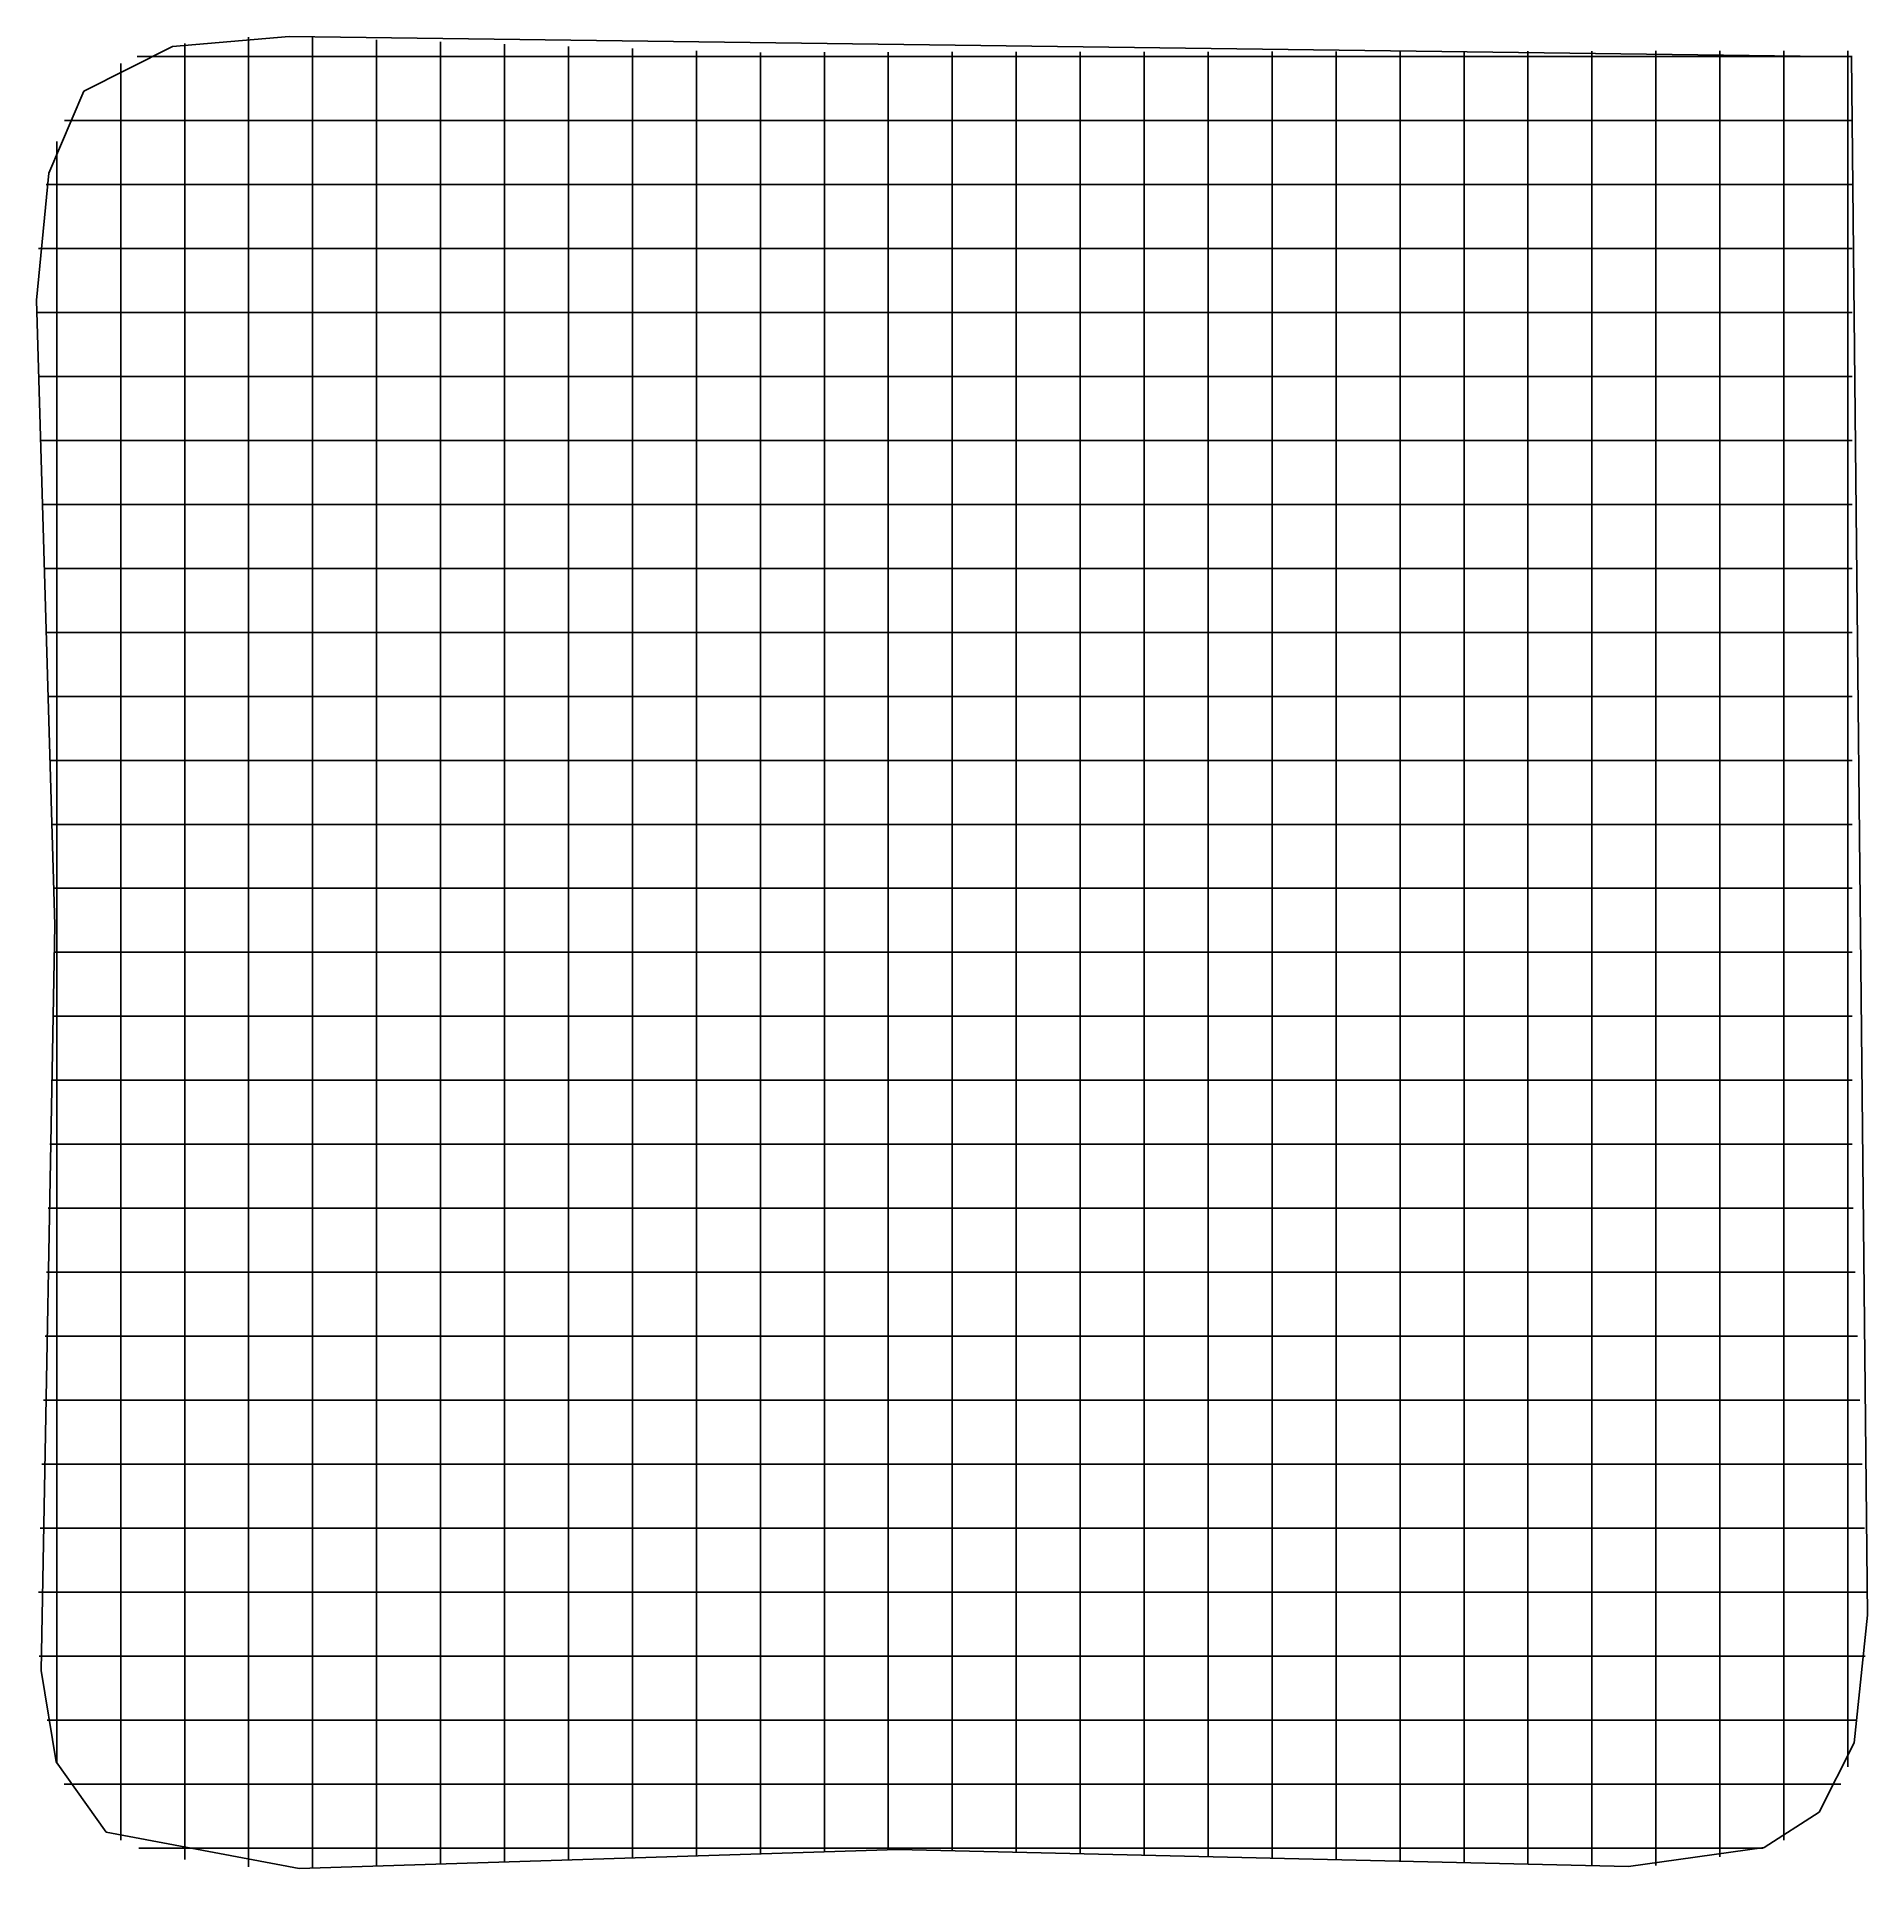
# Model space of a CAD drawing. Extents: x 0.4 to 14.7, y 0.4 to 14.7.
import ezdxf

# ---------------------------------------------------------------- set-up
doc = ezdxf.new("R2010")
doc.units = 0

msp = doc.modelspace()

# ---------------------------------------------------------------- linework, layer by layer
for p, q in [((2.408926, 14.747953), (1.497698, 14.670072)), ((2.408926, 14.747953), (1.497698, 14.670072)), ((2.092849, 14.743), (2.092849, 14.743781)), ((14.622266, 14.591321), (2.408926, 14.747953)), ((14.622266, 14.591321), (2.408926, 14.747953)), ((1.497698, 14.670072), (0.805246, 14.322635)), ((1.497698, 14.670072), (0.805246, 14.322635)), ((1.592849, 14.460806), (1.592849, 14.695)), ((2.092849, 14.508806), (2.092849, 14.743)), ((2.592849, 14.507806), (2.592849, 14.742)), ((3.092849, 14.489806), (3.092849, 14.724)), ((3.592849, 14.472806), (3.592849, 14.707)), ((4.092849, 14.689219), (4.092849, 14.69)), ((4.092849, 14.455026), (4.092849, 14.689219)), ((4.592849, 14.437806), (4.592849, 14.672)), ((5.092849, 14.420806), (5.092849, 14.655)), ((5.592849, 14.402806), (5.592849, 14.637)), ((6.092849, 14.390806), (6.092849, 14.625)), ((6.592849, 14.391806), (6.592849, 14.626)), ((7.092849, 14.392806), (7.092849, 14.627)), ((7.592849, 14.393806), (7.592849, 14.628)), ((8.092849, 14.393806), (8.092849, 14.628)), ((8.592849, 14.394806), (8.592849, 14.629)), ((9.092849, 14.395806), (9.092849, 14.63)), ((9.592849, 14.395806), (9.592849, 14.63)), ((10.092849, 14.396806), (10.092849, 14.631)), ((10.592849, 14.397806), (10.592849, 14.632)), ((11.092849, 14.398806), (11.092849, 14.633)), ((11.592849, 14.398806), (11.592849, 14.633)), ((12.092849, 14.399806), (12.092849, 14.634)), ((12.592849, 14.400806), (12.592849, 14.635)), ((13.092849, 14.635219), (13.092849, 14.636)), ((13.092849, 14.401806), (13.092849, 14.635219)), ((13.592849, 14.401806), (13.592849, 14.636)), ((14.092849, 14.402806), (14.092849, 14.637)), ((14.592849, 14.403806), (14.592849, 14.638)), ((1.092849, 14.536219), (1.092849, 14.537)), ((1.092849, 14.302026), (1.092849, 14.536219)), ((1.221, 14.592238), (1.455194, 14.592238)), ((1.221, 14.592238), (1.455194, 14.592238)), ((1.455194, 14.592238), (1.565968, 14.592238)), ((1.565968, 14.592238), (1.631774, 14.592238)), ((1.592849, 14.177619), (1.592849, 14.460806)), ((1.631774, 14.592238), (2.802742, 14.592238)), ((2.092849, 14.202368), (2.092849, 14.508806)), ((2.592849, 14.199613), (2.592849, 14.507806)), ((2.802742, 14.592238), (3.131774, 14.592238)), ((3.092849, 14.189071), (3.092849, 14.489806)), ((3.131774, 14.592238), (3.365968, 14.592238)), ((3.365968, 14.592238), (3.431774, 14.592238)), ((3.431774, 14.592238), (4.602742, 14.592238)), ((3.592849, 14.17931), (3.592849, 14.472806)), ((4.602742, 14.592238), (4.931774, 14.592238)), ((4.931774, 14.592238), (5.165968, 14.592238)), ((5.165968, 14.592238), (5.231774, 14.592238)), ((5.231774, 14.592238), (5.893761, 14.592238)), ((5.893761, 14.592238), (6.127955, 14.592238)), ((6.127955, 14.592238), (6.456987, 14.592238)), ((6.456987, 14.592238), (7.627955, 14.592238)), ((7.627955, 14.592238), (7.693761, 14.592238)), ((7.693761, 14.592238), (7.927955, 14.592238)), ((7.927955, 14.592238), (8.256987, 14.592238)), ((8.256987, 14.592238), (9.427955, 14.592238)), ((9.427955, 14.592238), (9.493761, 14.592238)), ((9.493761, 14.592238), (9.727955, 14.592238)), ((9.727955, 14.592238), (10.056987, 14.592238)), ((10.056987, 14.592238), (11.227955, 14.592238)), ((11.227955, 14.592238), (11.293761, 14.592238)), ((11.293761, 14.592238), (11.527955, 14.592238)), ((11.527955, 14.592238), (11.856987, 14.592238)), ((11.856987, 14.592238), (13.027955, 14.592238)), ((13.027955, 14.592238), (13.093761, 14.592238)), ((13.093761, 14.592238), (13.327955, 14.592238)), ((13.327955, 14.592238), (13.656987, 14.592238)), ((13.656987, 14.592238), (14.560194, 14.592238)), ((14.560194, 14.592238), (14.626, 14.592238)), ((14.745706, 2.411334), (14.622266, 14.591321)), ((14.745706, 2.411334), (14.622266, 14.591321)), ((0.805246, 14.322635), (0.531319, 13.680792)), ((0.805246, 14.322635), (0.531319, 13.680792)), ((4.092849, 14.168548), (4.092849, 14.455026)), ((4.592849, 14.158787), (4.592849, 14.437806)), ((5.092849, 14.149026), (5.092849, 14.420806)), ((5.592849, 14.138484), (5.592849, 14.402806)), ((6.092849, 14.132626), (6.092849, 14.390806)), ((6.592849, 14.136697), (6.592849, 14.391806)), ((7.092849, 14.140987), (7.092849, 14.392806)), ((7.592849, 14.14089), (7.592849, 14.393806)), ((8.092849, 14.138258), (8.092849, 14.393806)), ((8.592849, 14.136406), (8.592849, 14.394806)), ((9.092849, 14.134555), (9.092849, 14.395806)), ((9.592849, 14.131923), (9.592849, 14.395806)), ((10.092849, 14.130071), (10.092849, 14.396806)), ((10.592849, 14.128219), (10.592849, 14.397806)), ((11.092849, 14.126368), (11.092849, 14.398806)), ((11.592849, 14.123735), (11.592849, 14.398806)), ((12.092849, 14.121884), (12.092849, 14.399806)), ((12.592849, 14.120032), (12.592849, 14.400806)), ((13.092849, 14.120813), (13.092849, 14.401806)), ((13.592849, 14.135729), (13.592849, 14.401806)), ((14.092849, 14.165245), (14.092849, 14.402806)), ((14.592849, 14.291497), (14.592849, 14.403806)), ((1.092849, 14.0864), (1.092849, 14.302026)), ((1.592849, 13.006652), (1.592849, 14.177619)), ((2.092849, 13.0314), (2.092849, 14.202368)), ((2.592849, 13.027865), (2.592849, 14.199613)), ((3.092849, 13.018103), (3.092849, 14.189071)), ((3.592849, 13.008342), (3.592849, 14.17931)), ((14.592849, 14.22591), (14.592849, 14.291497)), ((14.592849, 13.054942), (14.592849, 14.22591)), ((0.654, 14.092238), (0.888194, 14.092238)), ((0.654, 14.092238), (0.888194, 14.092238)), ((0.888194, 14.092238), (1.123342, 14.092238)), ((1.092849, 12.915432), (1.092849, 14.0864)), ((1.123342, 14.092238), (2.29431, 14.092238)), ((2.29431, 14.092238), (2.360116, 14.092238)), ((2.360116, 14.092238), (2.59431, 14.092238)), ((2.59431, 14.092238), (2.923342, 14.092238)), ((2.923342, 14.092238), (4.09431, 14.092238)), ((4.092849, 12.997581), (4.092849, 14.168548)), ((4.09431, 14.092238), (4.160116, 14.092238)), ((4.160116, 14.092238), (4.39431, 14.092238)), ((4.39431, 14.092238), (4.723342, 14.092238)), ((4.592849, 12.987819), (4.592849, 14.158787)), ((4.723342, 14.092238), (5.89431, 14.092238)), ((5.092849, 12.978058), (5.092849, 14.149026)), ((5.592849, 12.967516), (5.592849, 14.138484)), ((5.89431, 14.092238), (5.960116, 14.092238)), ((5.960116, 14.092238), (6.19431, 14.092238)), ((6.092849, 12.961658), (6.092849, 14.132626)), ((6.19431, 14.092238), (6.523342, 14.092238)), ((6.523342, 14.092238), (7.69431, 14.092238)), ((6.592849, 12.965729), (6.592849, 14.136697)), ((7.092849, 12.970019), (7.092849, 14.140987)), ((7.592849, 12.969142), (7.592849, 14.14089)), ((7.69431, 14.092238), (7.760116, 14.092238)), ((7.760116, 14.092238), (7.99431, 14.092238)), ((7.99431, 14.092238), (8.323342, 14.092238)), ((8.092849, 12.96729), (8.092849, 14.138258)), ((8.323342, 14.092238), (9.49431, 14.092238)), ((8.592849, 12.965439), (8.592849, 14.136406)), ((9.092849, 12.963587), (9.092849, 14.134555)), ((9.49431, 14.092238), (9.560116, 14.092238)), ((9.560116, 14.092238), (9.79431, 14.092238)), ((9.592849, 12.960955), (9.592849, 14.131923)), ((9.79431, 14.092238), (10.123342, 14.092238)), ((10.092849, 12.959103), (10.092849, 14.130071)), ((10.123342, 14.092238), (11.29431, 14.092238)), ((10.592849, 12.957252), (10.592849, 14.128219)), ((11.092849, 12.954619), (11.092849, 14.126368)), ((11.29431, 14.092238), (11.360116, 14.092238)), ((11.360116, 14.092238), (11.59431, 14.092238)), ((11.592849, 12.952768), (11.592849, 14.123735)), ((11.59431, 14.092238), (11.923342, 14.092238)), ((11.923342, 14.092238), (13.09431, 14.092238)), ((12.092849, 12.950916), (12.092849, 14.121884)), ((12.592849, 12.949065), (12.592849, 14.120032)), ((13.092849, 12.949065), (13.092849, 14.120813)), ((13.09431, 14.092238), (13.160116, 14.092238)), ((13.160116, 14.092238), (13.39431, 14.092238)), ((13.39431, 14.092238), (13.723342, 14.092238)), ((13.592849, 12.964761), (13.592849, 14.135729)), ((13.723342, 14.092238), (14.560194, 14.092238)), ((14.092849, 12.994277), (14.092849, 14.165245)), ((14.560194, 14.092238), (14.626, 14.092238)), ((0.592849, 13.912554), (0.592849, 13.929)), ((0.592849, 13.678339), (0.592849, 13.912554)), ((0.531319, 13.680792), (0.435426, 12.687785)), ((0.531319, 13.680792), (0.435426, 12.687785)), ((0.592849, 13.349323), (0.592849, 13.678339)), ((0.511, 13.592238), (0.745194, 13.592238)), ((0.511, 13.592238), (0.745194, 13.592238)), ((0.745194, 13.592238), (1.01171, 13.592238)), ((1.01171, 13.592238), (2.182677, 13.592238)), ((2.182677, 13.592238), (2.248484, 13.592238)), ((2.248484, 13.592238), (2.482677, 13.592238)), ((2.482677, 13.592238), (2.81171, 13.592238)), ((2.81171, 13.592238), (3.982677, 13.592238)), ((3.982677, 13.592238), (4.048484, 13.592238)), ((4.048484, 13.592238), (4.282677, 13.592238)), ((4.282677, 13.592238), (4.61171, 13.592238)), ((4.61171, 13.592238), (5.782677, 13.592238)), ((5.782677, 13.592238), (5.848484, 13.592238)), ((5.848484, 13.592238), (6.082677, 13.592238)), ((6.082677, 13.592238), (6.41171, 13.592238)), ((6.41171, 13.592238), (7.582677, 13.592238)), ((7.582677, 13.592238), (7.648484, 13.592238)), ((7.648484, 13.592238), (7.882677, 13.592238)), ((7.882677, 13.592238), (8.21171, 13.592238)), ((8.21171, 13.592238), (9.382677, 13.592238)), ((9.382677, 13.592238), (9.448484, 13.592238)), ((9.448484, 13.592238), (9.682677, 13.592238)), ((9.682677, 13.592238), (10.01171, 13.592238)), ((10.01171, 13.592238), (11.182677, 13.592238)), ((11.182677, 13.592238), (11.248484, 13.592238)), ((11.248484, 13.592238), (11.482677, 13.592238)), ((11.482677, 13.592238), (11.81171, 13.592238)), ((11.81171, 13.592238), (12.982677, 13.592238)), ((12.982677, 13.592238), (13.048484, 13.592238)), ((13.048484, 13.592238), (13.282677, 13.592238)), ((13.282677, 13.592238), (13.61171, 13.592238)), ((13.61171, 13.592238), (14.560194, 13.592238)), ((14.560194, 13.592238), (14.626, 13.592238)), ((0.592849, 12.178355), (0.592849, 13.349323)), ((0.451, 13.092238), (0.685194, 13.092238)), ((0.451, 13.092238), (0.685194, 13.092238)), ((0.685194, 13.092238), (0.964871, 13.092238)), ((0.964871, 13.092238), (2.135839, 13.092238)), ((2.092849, 12.965813), (2.092849, 13.0314)), ((2.135839, 13.092238), (2.201645, 13.092238)), ((2.201645, 13.092238), (2.435839, 13.092238)), ((2.435839, 13.092238), (2.764871, 13.092238)), ((2.592849, 12.962058), (2.592849, 13.027865)), ((2.764871, 13.092238), (3.935839, 13.092238)), ((3.935839, 13.092238), (4.001645, 13.092238)), ((4.001645, 13.092238), (4.235839, 13.092238)), ((4.235839, 13.092238), (4.564871, 13.092238)), ((4.564871, 13.092238), (5.735839, 13.092238)), ((5.735839, 13.092238), (5.801645, 13.092238)), ((5.801645, 13.092238), (6.035839, 13.092238)), ((6.035839, 13.092238), (6.364871, 13.092238)), ((6.364871, 13.092238), (7.535839, 13.092238)), ((7.535839, 13.092238), (7.601645, 13.092238)), ((7.601645, 13.092238), (7.835839, 13.092238)), ((7.835839, 13.092238), (8.164871, 13.092238)), ((8.164871, 13.092238), (9.335839, 13.092238)), ((9.335839, 13.092238), (9.401645, 13.092238)), ((9.401645, 13.092238), (9.635839, 13.092238)), ((9.635839, 13.092238), (9.964871, 13.092238)), ((9.964871, 13.092238), (11.135839, 13.092238)), ((11.135839, 13.092238), (11.201645, 13.092238)), ((11.201645, 13.092238), (11.435839, 13.092238)), ((11.435839, 13.092238), (11.764871, 13.092238)), ((11.764871, 13.092238), (12.935839, 13.092238)), ((12.935839, 13.092238), (13.001645, 13.092238)), ((13.001645, 13.092238), (13.235839, 13.092238)), ((13.235839, 13.092238), (13.564871, 13.092238)), ((13.564871, 13.092238), (14.560194, 13.092238)), ((14.560194, 13.092238), (14.626, 13.092238)), ((14.592849, 12.72569), (14.592849, 13.054942)), ((1.092849, 12.849626), (1.092849, 12.915432)), ((1.592849, 12.940845), (1.592849, 13.006652)), ((1.592849, 12.706652), (1.592849, 12.940845)), ((2.092849, 12.731619), (2.092849, 12.965813)), ((2.592849, 12.728645), (2.592849, 12.962058)), ((3.092849, 12.952297), (3.092849, 13.018103)), ((3.092849, 12.718103), (3.092849, 12.952297)), ((3.592849, 12.942535), (3.592849, 13.008342)), ((3.592849, 12.708342), (3.592849, 12.942535)), ((4.092849, 12.931994), (4.092849, 12.997581)), ((4.092849, 12.6978), (4.092849, 12.931994)), ((4.592849, 12.922013), (4.592849, 12.987819)), ((4.592849, 12.687819), (4.592849, 12.922013)), ((5.092849, 12.912252), (5.092849, 12.978058)), ((5.092849, 12.678058), (5.092849, 12.912252)), ((5.592849, 12.90171), (5.592849, 12.967516)), ((5.592849, 12.667516), (5.592849, 12.90171)), ((6.092849, 12.895852), (6.092849, 12.961658)), ((6.092849, 12.661658), (6.092849, 12.895852)), ((6.592849, 12.900142), (6.592849, 12.965729)), ((6.592849, 12.665948), (6.592849, 12.900142)), ((7.092849, 12.904213), (7.092849, 12.970019)), ((7.092849, 12.670019), (7.092849, 12.904213)), ((7.592849, 12.903335), (7.592849, 12.969142)), ((7.592849, 12.669923), (7.592849, 12.903335)), ((8.092849, 12.901484), (8.092849, 12.96729)), ((8.092849, 12.66729), (8.092849, 12.901484)), ((8.592849, 12.899632), (8.592849, 12.965439)), ((8.592849, 12.665439), (8.592849, 12.899632)), ((9.092849, 12.897781), (9.092849, 12.963587)), ((9.092849, 12.663587), (9.092849, 12.897781)), ((9.592849, 12.895148), (9.592849, 12.960955)), ((9.592849, 12.660955), (9.592849, 12.895148)), ((10.092849, 12.893297), (10.092849, 12.959103)), ((10.092849, 12.659103), (10.092849, 12.893297)), ((10.592849, 12.891445), (10.592849, 12.957252)), ((10.592849, 12.657252), (10.592849, 12.891445)), ((11.092849, 12.888813), (11.092849, 12.954619)), ((11.092849, 12.6554), (11.092849, 12.888813)), ((11.592849, 12.886961), (11.592849, 12.952768)), ((11.592849, 12.652768), (11.592849, 12.886961)), ((12.092849, 12.88511), (12.092849, 12.950916)), ((12.092849, 12.650916), (12.092849, 12.88511)), ((12.592849, 12.883258), (12.592849, 12.949065)), ((12.592849, 12.649065), (12.592849, 12.883258)), ((13.092849, 12.883258), (13.092849, 12.949065)), ((13.092849, 12.649845), (13.092849, 12.883258)), ((13.592849, 12.898955), (13.592849, 12.964761)), ((13.592849, 12.664761), (13.592849, 12.898955)), ((14.092849, 12.928471), (14.092849, 12.994277)), ((14.092849, 12.694277), (14.092849, 12.928471)), ((1.092849, 12.615432), (1.092849, 12.849626)), ((0.435426, 12.687785), (0.578919, 7.805643)), ((0.435426, 12.687785), (0.578919, 7.805643)), ((1.092849, 12.2864), (1.092849, 12.615432)), ((1.592849, 12.377619), (1.592849, 12.706652)), ((2.092849, 12.402368), (2.092849, 12.731619)), ((2.592849, 12.399613), (2.592849, 12.728645)), ((3.092849, 12.389071), (3.092849, 12.718103)), ((3.592849, 12.37931), (3.592849, 12.708342)), ((4.092849, 12.368548), (4.092849, 12.6978)), ((4.592849, 12.358787), (4.592849, 12.687819)), ((5.092849, 12.349026), (5.092849, 12.678058)), ((5.592849, 12.338484), (5.592849, 12.667516)), ((6.092849, 12.332626), (6.092849, 12.661658)), ((6.592849, 12.336697), (6.592849, 12.665948)), ((7.092849, 12.340987), (7.092849, 12.670019)), ((7.592849, 12.34089), (7.592849, 12.669923)), ((8.092849, 12.338258), (8.092849, 12.66729)), ((8.592849, 12.336406), (8.592849, 12.665439)), ((9.092849, 12.334555), (9.092849, 12.663587)), ((9.592849, 12.331923), (9.592849, 12.660955)), ((10.092849, 12.330071), (10.092849, 12.659103)), ((10.592849, 12.328219), (10.592849, 12.657252)), ((11.092849, 12.326368), (11.092849, 12.6554)), ((11.592849, 12.323735), (11.592849, 12.652768)), ((12.092849, 12.321884), (12.092849, 12.650916)), ((12.592849, 12.320032), (12.592849, 12.649065)), ((13.092849, 12.320813), (13.092849, 12.649845)), ((13.592849, 12.335729), (13.592849, 12.664761)), ((14.092849, 12.365245), (14.092849, 12.694277)), ((14.592849, 12.491497), (14.592849, 12.72569)), ((0.438, 12.592238), (0.672194, 12.592238)), ((0.438, 12.592238), (0.672194, 12.592238)), ((0.672194, 12.592238), (0.954723, 12.592238)), ((0.954723, 12.592238), (2.12569, 12.592238)), ((2.12569, 12.592238), (2.191497, 12.592238)), ((2.191497, 12.592238), (2.42569, 12.592238)), ((2.42569, 12.592238), (2.754723, 12.592238)), ((2.754723, 12.592238), (3.92569, 12.592238)), ((3.92569, 12.592238), (3.991497, 12.592238)), ((3.991497, 12.592238), (4.22569, 12.592238)), ((4.22569, 12.592238), (4.554723, 12.592238)), ((4.554723, 12.592238), (5.72569, 12.592238)), ((5.72569, 12.592238), (5.791497, 12.592238)), ((5.791497, 12.592238), (6.02569, 12.592238)), ((6.02569, 12.592238), (6.354723, 12.592238)), ((6.354723, 12.592238), (7.52569, 12.592238)), ((7.52569, 12.592238), (7.591497, 12.592238)), ((7.591497, 12.592238), (7.82569, 12.592238)), ((7.82569, 12.592238), (8.154723, 12.592238)), ((8.154723, 12.592238), (9.32569, 12.592238)), ((9.32569, 12.592238), (9.391497, 12.592238)), ((9.391497, 12.592238), (9.62569, 12.592238)), ((9.62569, 12.592238), (9.954723, 12.592238)), ((9.954723, 12.592238), (11.12569, 12.592238)), ((11.12569, 12.592238), (11.191497, 12.592238)), ((11.191497, 12.592238), (11.42569, 12.592238)), ((11.42569, 12.592238), (11.754723, 12.592238)), ((11.754723, 12.592238), (12.92569, 12.592238)), ((12.92569, 12.592238), (12.991497, 12.592238)), ((12.991497, 12.592238), (13.22569, 12.592238)), ((13.22569, 12.592238), (13.554723, 12.592238)), ((13.554723, 12.592238), (14.560194, 12.592238)), ((14.560194, 12.592238), (14.626, 12.592238)), ((14.592849, 12.42591), (14.592849, 12.491497)), ((1.592849, 11.206652), (1.592849, 12.377619)), ((2.092849, 11.2314), (2.092849, 12.402368)), ((2.592849, 11.227865), (2.592849, 12.399613)), ((3.092849, 11.218103), (3.092849, 12.389071)), ((3.592849, 11.208342), (3.592849, 12.37931)), ((4.092849, 11.197581), (4.092849, 12.368548)), ((4.592849, 11.187819), (4.592849, 12.358787)), ((5.092849, 11.178058), (5.092849, 12.349026)), ((5.592849, 11.167516), (5.592849, 12.338484)), ((6.092849, 11.161658), (6.092849, 12.332626)), ((6.592849, 11.165729), (6.592849, 12.336697)), ((7.092849, 11.170019), (7.092849, 12.340987)), ((7.592849, 11.169142), (7.592849, 12.34089)), ((8.092849, 11.16729), (8.092849, 12.338258)), ((8.592849, 11.165439), (8.592849, 12.336406)), ((9.092849, 11.163587), (9.092849, 12.334555)), ((9.592849, 11.160955), (9.592849, 12.331923)), ((10.092849, 11.159103), (10.092849, 12.330071)), ((10.592849, 11.157252), (10.592849, 12.328219)), ((11.092849, 11.154619), (11.092849, 12.326368)), ((11.592849, 11.152768), (11.592849, 12.323735)), ((12.092849, 11.150916), (12.092849, 12.321884)), ((12.592849, 11.149065), (12.592849, 12.320032)), ((13.092849, 11.149065), (13.092849, 12.320813)), ((13.592849, 11.164761), (13.592849, 12.335729)), ((14.092849, 11.194277), (14.092849, 12.365245)), ((14.592849, 11.254942), (14.592849, 12.42591)), ((0.592849, 12.112548), (0.592849, 12.178355)), ((1.092849, 11.115432), (1.092849, 12.2864)), ((0.453, 12.092238), (0.687194, 12.092238)), ((0.453, 12.092238), (0.687194, 12.092238)), ((0.592849, 11.878355), (0.592849, 12.112548)), ((0.687194, 12.092238), (0.966432, 12.092238)), ((0.966432, 12.092238), (2.1374, 12.092238)), ((2.1374, 12.092238), (2.203206, 12.092238)), ((2.203206, 12.092238), (2.4374, 12.092238)), ((2.4374, 12.092238), (2.766432, 12.092238)), ((2.766432, 12.092238), (3.9374, 12.092238)), ((3.9374, 12.092238), (4.003206, 12.092238)), ((4.003206, 12.092238), (4.2374, 12.092238)), ((4.2374, 12.092238), (4.566432, 12.092238)), ((4.566432, 12.092238), (5.7374, 12.092238)), ((5.7374, 12.092238), (5.803206, 12.092238)), ((5.803206, 12.092238), (6.0374, 12.092238)), ((6.0374, 12.092238), (6.366432, 12.092238)), ((6.366432, 12.092238), (7.5374, 12.092238)), ((7.5374, 12.092238), (7.603206, 12.092238)), ((7.603206, 12.092238), (7.8374, 12.092238)), ((7.8374, 12.092238), (8.166432, 12.092238)), ((8.166432, 12.092238), (9.3374, 12.092238)), ((9.3374, 12.092238), (9.403206, 12.092238)), ((9.403206, 12.092238), (9.6374, 12.092238)), ((9.6374, 12.092238), (9.966432, 12.092238)), ((9.966432, 12.092238), (11.1374, 12.092238)), ((11.1374, 12.092238), (11.203206, 12.092238)), ((11.203206, 12.092238), (11.4374, 12.092238)), ((11.4374, 12.092238), (11.766432, 12.092238)), ((11.766432, 12.092238), (12.9374, 12.092238)), ((12.9374, 12.092238), (13.003206, 12.092238)), ((13.003206, 12.092238), (13.2374, 12.092238)), ((13.2374, 12.092238), (13.566432, 12.092238)), ((13.566432, 12.092238), (14.560194, 12.092238)), ((14.560194, 12.092238), (14.626, 12.092238)), ((0.592849, 11.549323), (0.592849, 11.878355)), ((0.468, 11.592238), (0.702194, 11.592238)), ((0.468, 11.592238), (0.702194, 11.592238)), ((0.592849, 10.378355), (0.592849, 11.549323)), ((0.702194, 11.592238), (0.978142, 11.592238)), ((0.978142, 11.592238), (2.14911, 11.592238)), ((2.14911, 11.592238), (2.214916, 11.592238)), ((2.214916, 11.592238), (2.44911, 11.592238)), ((2.44911, 11.592238), (2.778142, 11.592238)), ((2.778142, 11.592238), (3.94911, 11.592238)), ((3.94911, 11.592238), (4.014916, 11.592238)), ((4.014916, 11.592238), (4.24911, 11.592238)), ((4.24911, 11.592238), (4.578142, 11.592238)), ((4.578142, 11.592238), (5.74911, 11.592238)), ((5.74911, 11.592238), (5.814916, 11.592238)), ((5.814916, 11.592238), (6.04911, 11.592238)), ((6.04911, 11.592238), (6.378142, 11.592238)), ((6.378142, 11.592238), (7.54911, 11.592238)), ((7.54911, 11.592238), (7.614916, 11.592238)), ((7.614916, 11.592238), (7.84911, 11.592238)), ((7.84911, 11.592238), (8.178142, 11.592238)), ((8.178142, 11.592238), (9.34911, 11.592238)), ((9.34911, 11.592238), (9.414916, 11.592238)), ((9.414916, 11.592238), (9.64911, 11.592238)), ((9.64911, 11.592238), (9.978142, 11.592238)), ((9.978142, 11.592238), (11.14911, 11.592238)), ((11.14911, 11.592238), (11.214916, 11.592238)), ((11.214916, 11.592238), (11.44911, 11.592238)), ((11.44911, 11.592238), (11.778142, 11.592238)), ((11.778142, 11.592238), (12.94911, 11.592238)), ((12.94911, 11.592238), (13.014916, 11.592238)), ((13.014916, 11.592238), (13.24911, 11.592238)), ((13.24911, 11.592238), (13.578142, 11.592238)), ((13.578142, 11.592238), (14.560194, 11.592238)), ((14.560194, 11.592238), (14.626, 11.592238)), ((1.592849, 11.140845), (1.592849, 11.206652)), ((2.092849, 11.165813), (2.092849, 11.2314)), ((2.092849, 10.931619), (2.092849, 11.165813)), ((2.592849, 11.162058), (2.592849, 11.227865)), ((3.092849, 11.152297), (3.092849, 11.218103)), ((3.592849, 11.142535), (3.592849, 11.208342)), ((4.092849, 11.131994), (4.092849, 11.197581)), ((4.592849, 11.122013), (4.592849, 11.187819)), ((5.092849, 11.112252), (5.092849, 11.178058)), ((5.592849, 11.10171), (5.592849, 11.167516)), ((6.592849, 11.100142), (6.592849, 11.165729)), ((7.092849, 11.104213), (7.092849, 11.170019)), ((7.592849, 11.103335), (7.592849, 11.169142)), ((8.092849, 11.101484), (8.092849, 11.16729)), ((8.592849, 11.099632), (8.592849, 11.165439)), ((14.092849, 11.128471), (14.092849, 11.194277)), ((14.592849, 10.92569), (14.592849, 11.254942)), ((0.484, 11.092238), (0.718194, 11.092238)), ((0.484, 11.092238), (0.718194, 11.092238)), ((0.718194, 11.092238), (0.990632, 11.092238)), ((0.990632, 11.092238), (2.1616, 11.092238)), ((1.092849, 11.049626), (1.092849, 11.115432)), ((1.092849, 10.815432), (1.092849, 11.049626)), ((1.592849, 10.906652), (1.592849, 11.140845)), ((2.1616, 11.092238), (2.227406, 11.092238)), ((2.227406, 11.092238), (2.4616, 11.092238)), ((2.4616, 11.092238), (2.790632, 11.092238)), ((2.592849, 10.928645), (2.592849, 11.162058)), ((2.790632, 11.092238), (3.9616, 11.092238)), ((3.092849, 10.918103), (3.092849, 11.152297)), ((3.592849, 10.908342), (3.592849, 11.142535)), ((3.9616, 11.092238), (4.027406, 11.092238)), ((4.027406, 11.092238), (4.2616, 11.092238)), ((4.092849, 10.8978), (4.092849, 11.131994)), ((4.2616, 11.092238), (4.590632, 11.092238)), ((4.590632, 11.092238), (5.7616, 11.092238)), ((4.592849, 10.887819), (4.592849, 11.122013)), ((5.092849, 10.878058), (5.092849, 11.112252)), ((5.592849, 10.867516), (5.592849, 11.10171)), ((5.7616, 11.092238), (5.827406, 11.092238)), ((5.827406, 11.092238), (6.0616, 11.092238)), ((6.0616, 11.092238), (6.390632, 11.092238)), ((6.092849, 11.095852), (6.092849, 11.161658)), ((6.092849, 10.861658), (6.092849, 11.095852)), ((6.390632, 11.092238), (7.5616, 11.092238)), ((6.592849, 10.865948), (6.592849, 11.100142)), ((7.092849, 10.870019), (7.092849, 11.104213)), ((7.5616, 11.092238), (7.627406, 11.092238)), ((7.592849, 10.869923), (7.592849, 11.103335)), ((7.627406, 11.092238), (7.8616, 11.092238)), ((7.8616, 11.092238), (8.190632, 11.092238)), ((8.092849, 10.86729), (8.092849, 11.101484)), ((8.190632, 11.092238), (9.3616, 11.092238)), ((8.592849, 10.865439), (8.592849, 11.099632)), ((9.092849, 11.097781), (9.092849, 11.163587)), ((9.092849, 10.863587), (9.092849, 11.097781)), ((9.3616, 11.092238), (9.427406, 11.092238)), ((9.427406, 11.092238), (9.6616, 11.092238)), ((9.592849, 11.095148), (9.592849, 11.160955)), ((9.592849, 10.860955), (9.592849, 11.095148)), ((9.6616, 11.092238), (9.990632, 11.092238)), ((9.990632, 11.092238), (11.1616, 11.092238)), ((10.092849, 11.093297), (10.092849, 11.159103)), ((10.092849, 10.859103), (10.092849, 11.093297)), ((10.592849, 11.091445), (10.592849, 11.157252)), ((10.592849, 10.857252), (10.592849, 11.091445)), ((11.092849, 11.088813), (11.092849, 11.154619)), ((11.092849, 10.8554), (11.092849, 11.088813)), ((11.1616, 11.092238), (11.227406, 11.092238)), ((11.227406, 11.092238), (11.4616, 11.092238)), ((11.4616, 11.092238), (11.790632, 11.092238)), ((11.592849, 11.086961), (11.592849, 11.152768)), ((11.592849, 10.852768), (11.592849, 11.086961)), ((11.790632, 11.092238), (12.9616, 11.092238)), ((12.092849, 11.08511), (12.092849, 11.150916)), ((12.092849, 10.850916), (12.092849, 11.08511)), ((12.592849, 11.083258), (12.592849, 11.149065)), ((12.592849, 10.849065), (12.592849, 11.083258)), ((12.9616, 11.092238), (13.027406, 11.092238)), ((13.027406, 11.092238), (13.2616, 11.092238)), ((13.092849, 11.083258), (13.092849, 11.149065)), ((13.092849, 10.849845), (13.092849, 11.083258)), ((13.2616, 11.092238), (13.590632, 11.092238)), ((13.590632, 11.092238), (14.560194, 11.092238)), ((13.592849, 11.098955), (13.592849, 11.164761)), ((13.592849, 10.864761), (13.592849, 11.098955)), ((14.092849, 10.894277), (14.092849, 11.128471)), ((14.560194, 11.092238), (14.626, 11.092238)), ((1.592849, 10.577619), (1.592849, 10.906652)), ((2.092849, 10.602368), (2.092849, 10.931619)), ((2.592849, 10.599613), (2.592849, 10.928645)), ((3.092849, 10.589071), (3.092849, 10.918103)), ((3.592849, 10.57931), (3.592849, 10.908342)), ((4.092849, 10.568548), (4.092849, 10.8978)), ((4.592849, 10.558787), (4.592849, 10.887819)), ((14.092849, 10.565245), (14.092849, 10.894277)), ((14.592849, 10.691497), (14.592849, 10.92569)), ((1.092849, 10.4864), (1.092849, 10.815432)), ((5.092849, 10.549026), (5.092849, 10.878058)), ((5.592849, 10.538484), (5.592849, 10.867516)), ((6.092849, 10.532626), (6.092849, 10.861658)), ((6.592849, 10.536697), (6.592849, 10.865948)), ((7.092849, 10.540987), (7.092849, 10.870019)), ((7.592849, 10.54089), (7.592849, 10.869923)), ((8.092849, 10.538258), (8.092849, 10.86729)), ((8.592849, 10.536406), (8.592849, 10.865439)), ((9.092849, 10.534555), (9.092849, 10.863587)), ((9.592849, 10.531923), (9.592849, 10.860955)), ((10.092849, 10.530071), (10.092849, 10.859103)), ((10.592849, 10.528219), (10.592849, 10.857252)), ((11.092849, 10.526368), (11.092849, 10.8554)), ((11.592849, 10.523735), (11.592849, 10.852768)), ((12.092849, 10.521884), (12.092849, 10.850916)), ((12.592849, 10.520032), (12.592849, 10.849065)), ((13.092849, 10.520813), (13.092849, 10.849845)), ((13.592849, 10.535729), (13.592849, 10.864761)), ((2.092849, 9.4314), (2.092849, 10.602368)), ((2.592849, 9.427865), (2.592849, 10.599613)), ((14.592849, 10.62591), (14.592849, 10.691497)), ((14.592849, 9.454942), (14.592849, 10.62591)), ((0.499, 10.592238), (0.733194, 10.592238)), ((0.499, 10.592238), (0.733194, 10.592238)), ((0.733194, 10.592238), (1.002342, 10.592238)), ((1.002342, 10.592238), (2.17331, 10.592238)), ((1.092849, 9.315432), (1.092849, 10.4864)), ((1.592849, 9.406652), (1.592849, 10.577619)), ((2.17331, 10.592238), (2.239116, 10.592238)), ((2.239116, 10.592238), (2.47331, 10.592238)), ((2.47331, 10.592238), (2.802342, 10.592238)), ((2.802342, 10.592238), (3.97331, 10.592238)), ((3.092849, 9.418103), (3.092849, 10.589071)), ((3.592849, 9.408342), (3.592849, 10.57931)), ((3.97331, 10.592238), (4.039116, 10.592238)), ((4.039116, 10.592238), (4.27331, 10.592238)), ((4.092849, 9.397581), (4.092849, 10.568548)), ((4.27331, 10.592238), (4.602342, 10.592238)), ((4.592849, 9.387819), (4.592849, 10.558787)), ((4.602342, 10.592238), (5.77331, 10.592238)), ((5.092849, 9.378058), (5.092849, 10.549026)), ((5.592849, 9.367516), (5.592849, 10.538484)), ((5.77331, 10.592238), (5.839116, 10.592238)), ((5.839116, 10.592238), (6.07331, 10.592238)), ((6.07331, 10.592238), (6.402342, 10.592238)), ((6.092849, 9.361658), (6.092849, 10.532626)), ((6.402342, 10.592238), (7.57331, 10.592238)), ((6.592849, 9.365729), (6.592849, 10.536697)), ((7.092849, 9.370019), (7.092849, 10.540987)), ((7.57331, 10.592238), (7.639116, 10.592238)), ((7.592849, 9.369142), (7.592849, 10.54089)), ((7.639116, 10.592238), (7.87331, 10.592238)), ((7.87331, 10.592238), (8.202342, 10.592238)), ((8.092849, 9.36729), (8.092849, 10.538258)), ((8.202342, 10.592238), (9.37331, 10.592238)), ((8.592849, 9.365439), (8.592849, 10.536406)), ((9.092849, 9.363587), (9.092849, 10.534555)), ((9.37331, 10.592238), (9.439116, 10.592238)), ((9.439116, 10.592238), (9.67331, 10.592238)), ((9.592849, 9.360955), (9.592849, 10.531923)), ((9.67331, 10.592238), (10.002342, 10.592238)), ((10.002342, 10.592238), (11.17331, 10.592238)), ((10.092849, 9.359103), (10.092849, 10.530071)), ((10.592849, 9.357252), (10.592849, 10.528219)), ((11.092849, 9.354619), (11.092849, 10.526368)), ((11.17331, 10.592238), (11.239116, 10.592238)), ((11.239116, 10.592238), (11.47331, 10.592238)), ((11.47331, 10.592238), (11.802342, 10.592238)), ((11.592849, 9.352768), (11.592849, 10.523735)), ((11.802342, 10.592238), (12.97331, 10.592238)), ((12.092849, 9.350916), (12.092849, 10.521884)), ((12.592849, 9.349065), (12.592849, 10.520032)), ((12.97331, 10.592238), (13.039116, 10.592238)), ((13.039116, 10.592238), (13.27331, 10.592238)), ((13.092849, 9.349065), (13.092849, 10.520813)), ((13.27331, 10.592238), (13.602342, 10.592238)), ((13.592849, 9.364761), (13.592849, 10.535729)), ((13.602342, 10.592238), (14.560194, 10.592238)), ((14.092849, 9.394277), (14.092849, 10.565245)), ((14.560194, 10.592238), (14.626, 10.592238)), ((0.592849, 10.312548), (0.592849, 10.378355)), ((0.592849, 10.078355), (0.592849, 10.312548)), ((0.514, 10.092238), (0.748194, 10.092238)), ((0.514, 10.092238), (0.748194, 10.092238)), ((0.592849, 9.749323), (0.592849, 10.078355)), ((0.748194, 10.092238), (1.014052, 10.092238)), ((1.014052, 10.092238), (2.185019, 10.092238)), ((2.185019, 10.092238), (2.250826, 10.092238)), ((2.250826, 10.092238), (2.485019, 10.092238)), ((2.485019, 10.092238), (2.814052, 10.092238)), ((2.814052, 10.092238), (3.985019, 10.092238)), ((3.985019, 10.092238), (4.050826, 10.092238)), ((4.050826, 10.092238), (4.285019, 10.092238)), ((4.285019, 10.092238), (4.614052, 10.092238)), ((4.614052, 10.092238), (5.785019, 10.092238)), ((5.785019, 10.092238), (5.850826, 10.092238)), ((5.850826, 10.092238), (6.085019, 10.092238)), ((6.085019, 10.092238), (6.414052, 10.092238)), ((6.414052, 10.092238), (7.585019, 10.092238)), ((7.585019, 10.092238), (7.650826, 10.092238)), ((7.650826, 10.092238), (7.885019, 10.092238)), ((7.885019, 10.092238), (8.214052, 10.092238)), ((8.214052, 10.092238), (9.385019, 10.092238)), ((9.385019, 10.092238), (9.450826, 10.092238)), ((9.450826, 10.092238), (9.685019, 10.092238)), ((9.685019, 10.092238), (10.014052, 10.092238)), ((10.014052, 10.092238), (11.185019, 10.092238)), ((11.185019, 10.092238), (11.250826, 10.092238)), ((11.250826, 10.092238), (11.485019, 10.092238)), ((11.485019, 10.092238), (11.814052, 10.092238)), ((11.814052, 10.092238), (12.985019, 10.092238)), ((12.985019, 10.092238), (13.050826, 10.092238)), ((13.050826, 10.092238), (13.285019, 10.092238)), ((13.285019, 10.092238), (13.614052, 10.092238)), ((13.614052, 10.092238), (14.560194, 10.092238)), ((14.560194, 10.092238), (14.626, 10.092238)), ((0.592849, 8.578355), (0.592849, 9.749323)), ((0.529, 9.592238), (0.763194, 9.592238)), ((0.529, 9.592238), (0.763194, 9.592238)), ((0.763194, 9.592238), (1.025761, 9.592238)), ((1.025761, 9.592238), (2.19751, 9.592238)), ((2.19751, 9.592238), (2.263316, 9.592238)), ((2.263316, 9.592238), (2.496729, 9.592238)), ((2.496729, 9.592238), (2.825761, 9.592238)), ((2.825761, 9.592238), (3.99751, 9.592238)), ((3.99751, 9.592238), (4.063316, 9.592238)), ((4.063316, 9.592238), (4.296729, 9.592238)), ((4.296729, 9.592238), (4.625761, 9.592238)), ((4.625761, 9.592238), (5.79751, 9.592238)), ((5.79751, 9.592238), (5.863316, 9.592238)), ((5.863316, 9.592238), (6.096729, 9.592238)), ((6.096729, 9.592238), (6.425761, 9.592238)), ((6.425761, 9.592238), (7.59751, 9.592238)), ((7.59751, 9.592238), (7.663316, 9.592238)), ((7.663316, 9.592238), (7.896729, 9.592238)), ((7.896729, 9.592238), (8.225761, 9.592238)), ((8.225761, 9.592238), (9.39751, 9.592238)), ((9.39751, 9.592238), (9.463316, 9.592238)), ((9.463316, 9.592238), (9.696729, 9.592238)), ((9.696729, 9.592238), (10.025761, 9.592238)), ((10.025761, 9.592238), (11.19751, 9.592238)), ((11.19751, 9.592238), (11.263316, 9.592238)), ((11.263316, 9.592238), (11.496729, 9.592238)), ((11.496729, 9.592238), (11.825761, 9.592238)), ((11.825761, 9.592238), (12.99751, 9.592238)), ((12.99751, 9.592238), (13.063316, 9.592238)), ((13.063316, 9.592238), (13.296729, 9.592238)), ((13.296729, 9.592238), (13.625761, 9.592238)), ((13.625761, 9.592238), (14.560194, 9.592238)), ((14.560194, 9.592238), (14.626, 9.592238)), ((14.592849, 9.12569), (14.592849, 9.454942)), ((1.092849, 9.249626), (1.092849, 9.315432)), ((1.592849, 9.340845), (1.592849, 9.406652)), ((1.592849, 9.106652), (1.592849, 9.340845)), ((2.092849, 9.365813), (2.092849, 9.4314)), ((2.092849, 9.131619), (2.092849, 9.365813)), ((2.592849, 9.362058), (2.592849, 9.427865)), ((2.592849, 9.128645), (2.592849, 9.362058)), ((3.092849, 9.352297), (3.092849, 9.418103)), ((3.092849, 9.118103), (3.092849, 9.352297)), ((3.592849, 9.342535), (3.592849, 9.408342)), ((3.592849, 9.108342), (3.592849, 9.342535)), ((4.092849, 9.331994), (4.092849, 9.397581)), ((4.092849, 9.0978), (4.092849, 9.331994)), ((4.592849, 9.322013), (4.592849, 9.387819)), ((4.592849, 9.087819), (4.592849, 9.322013)), ((5.092849, 9.312252), (5.092849, 9.378058)), ((5.092849, 9.078058), (5.092849, 9.312252)), ((5.592849, 9.30171), (5.592849, 9.367516)), ((6.092849, 9.295852), (6.092849, 9.361658)), ((6.592849, 9.300142), (6.592849, 9.365729)), ((7.092849, 9.304213), (7.092849, 9.370019)), ((7.592849, 9.303335), (7.592849, 9.369142)), ((8.092849, 9.301484), (8.092849, 9.36729)), ((8.592849, 9.299632), (8.592849, 9.365439)), ((9.092849, 9.297781), (9.092849, 9.363587)), ((9.592849, 9.295148), (9.592849, 9.360955)), ((10.092849, 9.293297), (10.092849, 9.359103)), ((10.592849, 9.291445), (10.592849, 9.357252)), ((11.092849, 9.288813), (11.092849, 9.354619)), ((11.592849, 9.286961), (11.592849, 9.352768)), ((12.092849, 9.28511), (12.092849, 9.350916)), ((12.592849, 9.283258), (12.592849, 9.349065)), ((13.092849, 9.283258), (13.092849, 9.349065)), ((13.592849, 9.298955), (13.592849, 9.364761)), ((14.092849, 9.328471), (14.092849, 9.394277)), ((14.092849, 9.094277), (14.092849, 9.328471)), ((1.092849, 9.015432), (1.092849, 9.249626)), ((5.592849, 9.067516), (5.592849, 9.30171)), ((6.092849, 9.061658), (6.092849, 9.295852)), ((6.592849, 9.065948), (6.592849, 9.300142)), ((7.092849, 9.070019), (7.092849, 9.304213)), ((7.592849, 9.069923), (7.592849, 9.303335)), ((8.092849, 9.06729), (8.092849, 9.301484)), ((8.592849, 9.065439), (8.592849, 9.299632)), ((9.092849, 9.063587), (9.092849, 9.297781)), ((9.592849, 9.060955), (9.592849, 9.295148)), ((10.092849, 9.059103), (10.092849, 9.293297)), ((10.592849, 9.057252), (10.592849, 9.291445)), ((11.092849, 9.0554), (11.092849, 9.288813)), ((11.592849, 9.052768), (11.592849, 9.286961)), ((12.092849, 9.050916), (12.092849, 9.28511)), ((12.592849, 9.049065), (12.592849, 9.283258)), ((13.092849, 9.049845), (13.092849, 9.283258)), ((13.592849, 9.064761), (13.592849, 9.298955)), ((0.545, 9.092238), (0.779194, 9.092238)), ((0.545, 9.092238), (0.779194, 9.092238)), ((0.779194, 9.092238), (1.038252, 9.092238)), ((1.038252, 9.092238), (2.209219, 9.092238)), ((1.592849, 8.777619), (1.592849, 9.106652)), ((2.092849, 8.802368), (2.092849, 9.131619)), ((2.209219, 9.092238), (2.275026, 9.092238)), ((2.275026, 9.092238), (2.509219, 9.092238)), ((2.509219, 9.092238), (2.838252, 9.092238)), ((2.592849, 8.799613), (2.592849, 9.128645)), ((2.838252, 9.092238), (4.009219, 9.092238)), ((3.092849, 8.789071), (3.092849, 9.118103)), ((3.592849, 8.77931), (3.592849, 9.108342)), ((4.009219, 9.092238), (4.075026, 9.092238)), ((4.075026, 9.092238), (4.309219, 9.092238)), ((4.092849, 8.768548), (4.092849, 9.0978)), ((4.309219, 9.092238), (4.638252, 9.092238)), ((4.592849, 8.758787), (4.592849, 9.087819)), ((4.638252, 9.092238), (5.809219, 9.092238)), ((5.092849, 8.749026), (5.092849, 9.078058)), ((5.592849, 8.738484), (5.592849, 9.067516)), ((5.809219, 9.092238), (5.875026, 9.092238)), ((5.875026, 9.092238), (6.109219, 9.092238)), ((6.092849, 8.732626), (6.092849, 9.061658)), ((6.109219, 9.092238), (6.438252, 9.092238)), ((6.438252, 9.092238), (7.609219, 9.092238)), ((6.592849, 8.736697), (6.592849, 9.065948)), ((7.092849, 8.740987), (7.092849, 9.070019)), ((7.592849, 8.74089), (7.592849, 9.069923)), ((7.609219, 9.092238), (7.675026, 9.092238)), ((7.675026, 9.092238), (7.909219, 9.092238)), ((7.909219, 9.092238), (8.238252, 9.092238)), ((8.092849, 8.738258), (8.092849, 9.06729)), ((8.238252, 9.092238), (9.409219, 9.092238)), ((8.592849, 8.736406), (8.592849, 9.065439)), ((9.092849, 8.734555), (9.092849, 9.063587)), ((9.409219, 9.092238), (9.475026, 9.092238)), ((9.475026, 9.092238), (9.709219, 9.092238)), ((9.592849, 8.731923), (9.592849, 9.060955)), ((9.709219, 9.092238), (10.038252, 9.092238)), ((10.038252, 9.092238), (11.209219, 9.092238)), ((10.092849, 8.730071), (10.092849, 9.059103)), ((10.592849, 8.728219), (10.592849, 9.057252)), ((11.092849, 8.726368), (11.092849, 9.0554)), ((11.209219, 9.092238), (11.275026, 9.092238)), ((11.275026, 9.092238), (11.509219, 9.092238)), ((11.509219, 9.092238), (11.838252, 9.092238)), ((11.592849, 8.723735), (11.592849, 9.052768)), ((11.838252, 9.092238), (13.009219, 9.092238)), ((12.092849, 8.721884), (12.092849, 9.050916)), ((12.592849, 8.720032), (12.592849, 9.049065)), ((13.009219, 9.092238), (13.075026, 9.092238)), ((13.075026, 9.092238), (13.309219, 9.092238)), ((13.092849, 8.720813), (13.092849, 9.049845)), ((13.309219, 9.092238), (13.638252, 9.092238)), ((13.592849, 8.735729), (13.592849, 9.064761)), ((13.638252, 9.092238), (14.560194, 9.092238)), ((14.092849, 8.765245), (14.092849, 9.094277)), ((14.560194, 9.092238), (14.626, 9.092238)), ((14.592849, 8.891497), (14.592849, 9.12569)), ((1.092849, 8.6864), (1.092849, 9.015432)), ((14.592849, 8.82591), (14.592849, 8.891497)), ((1.592849, 7.606652), (1.592849, 8.777619)), ((2.092849, 7.6314), (2.092849, 8.802368)), ((2.592849, 7.627865), (2.592849, 8.799613)), ((3.092849, 7.618103), (3.092849, 8.789071)), ((3.592849, 7.608342), (3.592849, 8.77931)), ((4.092849, 7.597581), (4.092849, 8.768548)), ((4.592849, 7.587819), (4.592849, 8.758787)), ((5.092849, 7.578058), (5.092849, 8.749026)), ((5.592849, 7.567516), (5.592849, 8.738484)), ((6.092849, 7.561658), (6.092849, 8.732626)), ((6.592849, 7.565729), (6.592849, 8.736697)), ((7.092849, 7.570019), (7.092849, 8.740987)), ((7.592849, 7.569142), (7.592849, 8.74089)), ((8.092849, 7.56729), (8.092849, 8.738258)), ((8.592849, 7.565439), (8.592849, 8.736406)), ((9.092849, 7.563587), (9.092849, 8.734555)), ((9.592849, 7.560955), (9.592849, 8.731923)), ((13.592849, 7.564761), (13.592849, 8.735729)), ((14.092849, 7.594277), (14.092849, 8.765245)), ((14.592849, 7.654942), (14.592849, 8.82591)), ((0.56, 8.592238), (0.794194, 8.592238)), ((0.56, 8.592238), (0.794194, 8.592238)), ((0.794194, 8.592238), (1.049961, 8.592238)), ((1.049961, 8.592238), (2.220929, 8.592238)), ((1.092849, 7.515432), (1.092849, 8.6864)), ((2.220929, 8.592238), (2.286735, 8.592238)), ((2.286735, 8.592238), (2.520929, 8.592238)), ((2.520929, 8.592238), (2.849961, 8.592238)), ((2.849961, 8.592238), (4.020929, 8.592238)), ((4.020929, 8.592238), (4.086735, 8.592238)), ((4.086735, 8.592238), (4.320929, 8.592238)), ((4.320929, 8.592238), (4.649961, 8.592238)), ((4.649961, 8.592238), (5.820929, 8.592238)), ((5.820929, 8.592238), (5.886735, 8.592238)), ((5.886735, 8.592238), (6.120929, 8.592238)), ((6.120929, 8.592238), (6.449961, 8.592238)), ((6.449961, 8.592238), (7.620929, 8.592238)), ((7.620929, 8.592238), (7.686735, 8.592238)), ((7.686735, 8.592238), (7.920929, 8.592238)), ((7.920929, 8.592238), (8.249961, 8.592238)), ((8.249961, 8.592238), (9.420929, 8.592238)), ((9.420929, 8.592238), (9.486735, 8.592238)), ((9.486735, 8.592238), (9.720929, 8.592238)), ((9.720929, 8.592238), (10.049961, 8.592238)), ((10.049961, 8.592238), (11.220929, 8.592238)), ((10.092849, 7.559103), (10.092849, 8.730071)), ((10.592849, 7.557252), (10.592849, 8.728219)), ((11.092849, 7.554619), (11.092849, 8.726368)), ((11.220929, 8.592238), (11.286735, 8.592238)), ((11.286735, 8.592238), (11.520929, 8.592238)), ((11.520929, 8.592238), (11.849961, 8.592238)), ((11.592849, 7.552768), (11.592849, 8.723735)), ((11.849961, 8.592238), (13.020929, 8.592238)), ((12.092849, 7.550916), (12.092849, 8.721884)), ((12.592849, 7.549065), (12.592849, 8.720032)), ((13.020929, 8.592238), (13.086735, 8.592238)), ((13.086735, 8.592238), (13.320929, 8.592238)), ((13.092849, 7.549065), (13.092849, 8.720813)), ((13.320929, 8.592238), (13.649961, 8.592238)), ((13.649961, 8.592238), (14.560194, 8.592238)), ((14.560194, 8.592238), (14.626, 8.592238)), ((0.592849, 8.512548), (0.592849, 8.578355)), ((0.592849, 8.278355), (0.592849, 8.512548)), ((0.592849, 7.949323), (0.592849, 8.278355)), ((0.575, 8.092238), (0.809194, 8.092238)), ((0.575, 8.092238), (0.809194, 8.092238)), ((0.809194, 8.092238), (1.061671, 8.092238)), ((1.061671, 8.092238), (2.233419, 8.092238)), ((2.233419, 8.092238), (2.299226, 8.092238)), ((2.299226, 8.092238), (2.532639, 8.092238)), ((2.532639, 8.092238), (2.861671, 8.092238)), ((2.861671, 8.092238), (4.033419, 8.092238)), ((4.033419, 8.092238), (4.099226, 8.092238)), ((4.099226, 8.092238), (4.332639, 8.092238)), ((4.332639, 8.092238), (4.661671, 8.092238)), ((4.661671, 8.092238), (5.833419, 8.092238)), ((5.833419, 8.092238), (5.899226, 8.092238)), ((5.899226, 8.092238), (6.132639, 8.092238)), ((6.132639, 8.092238), (6.461671, 8.092238)), ((6.461671, 8.092238), (7.633419, 8.092238)), ((7.633419, 8.092238), (7.699226, 8.092238)), ((7.699226, 8.092238), (7.932639, 8.092238)), ((7.932639, 8.092238), (8.261671, 8.092238)), ((8.261671, 8.092238), (9.433419, 8.092238)), ((9.433419, 8.092238), (9.499226, 8.092238)), ((9.499226, 8.092238), (9.732639, 8.092238)), ((9.732639, 8.092238), (10.061671, 8.092238)), ((10.061671, 8.092238), (11.233419, 8.092238)), ((11.233419, 8.092238), (11.299226, 8.092238)), ((11.299226, 8.092238), (11.532639, 8.092238)), ((11.532639, 8.092238), (11.861671, 8.092238)), ((11.861671, 8.092238), (13.033419, 8.092238)), ((13.033419, 8.092238), (13.099226, 8.092238)), ((13.099226, 8.092238), (13.332639, 8.092238)), ((13.332639, 8.092238), (13.661671, 8.092238)), ((13.661671, 8.092238), (14.560194, 8.092238)), ((14.560194, 8.092238), (14.626, 8.092238)), ((0.592849, 6.778355), (0.592849, 7.949323)), ((0.578919, 7.805643), (0.470196, 1.980455)), ((0.578919, 7.805643), (0.470196, 1.980455)), ((0.576, 7.592238), (0.576781, 7.592238)), ((0.576, 7.592238), (0.576781, 7.592238)), ((0.576781, 7.592238), (0.810194, 7.592238)), ((0.810194, 7.592238), (1.062452, 7.592238)), ((1.062452, 7.592238), (2.2342, 7.592238)), ((1.592849, 7.540845), (1.592849, 7.606652)), ((2.092849, 7.565813), (2.092849, 7.6314)), ((2.2342, 7.592238), (2.300006, 7.592238)), ((2.300006, 7.592238), (2.533419, 7.592238)), ((2.533419, 7.592238), (2.862452, 7.592238)), ((2.592849, 7.562058), (2.592849, 7.627865)), ((2.862452, 7.592238), (4.0342, 7.592238)), ((3.092849, 7.552297), (3.092849, 7.618103)), ((3.592849, 7.542535), (3.592849, 7.608342)), ((4.0342, 7.592238), (4.100006, 7.592238)), ((4.092849, 7.531994), (4.092849, 7.597581)), ((4.100006, 7.592238), (4.333419, 7.592238)), ((4.333419, 7.592238), (4.662452, 7.592238)), ((4.592849, 7.522013), (4.592849, 7.587819)), ((4.662452, 7.592238), (5.8342, 7.592238)), ((5.8342, 7.592238), (5.900006, 7.592238)), ((5.900006, 7.592238), (6.133419, 7.592238)), ((6.133419, 7.592238), (6.462452, 7.592238)), ((6.462452, 7.592238), (7.6342, 7.592238)), ((7.6342, 7.592238), (7.700006, 7.592238)), ((7.700006, 7.592238), (7.933419, 7.592238)), ((7.933419, 7.592238), (8.262452, 7.592238)), ((8.262452, 7.592238), (9.4342, 7.592238)), ((9.4342, 7.592238), (9.500006, 7.592238)), ((9.500006, 7.592238), (9.733419, 7.592238)), ((9.733419, 7.592238), (10.062452, 7.592238)), ((10.062452, 7.592238), (11.2342, 7.592238)), ((11.2342, 7.592238), (11.300006, 7.592238)), ((11.300006, 7.592238), (11.533419, 7.592238)), ((11.533419, 7.592238), (11.862452, 7.592238)), ((11.862452, 7.592238), (13.0342, 7.592238)), ((13.0342, 7.592238), (13.100006, 7.592238)), ((13.100006, 7.592238), (13.333419, 7.592238)), ((13.333419, 7.592238), (13.662452, 7.592238)), ((13.662452, 7.592238), (14.560194, 7.592238)), ((14.092849, 7.528471), (14.092849, 7.594277)), ((14.560194, 7.592238), (14.626, 7.592238)), ((14.592849, 7.32569), (14.592849, 7.654942)), ((1.092849, 7.449626), (1.092849, 7.515432)), ((1.092849, 7.215432), (1.092849, 7.449626)), ((1.592849, 7.306652), (1.592849, 7.540845)), ((2.092849, 7.331619), (2.092849, 7.565813)), ((2.592849, 7.328645), (2.592849, 7.562058)), ((3.092849, 7.318103), (3.092849, 7.552297)), ((3.592849, 7.308342), (3.592849, 7.542535)), ((4.092849, 7.2978), (4.092849, 7.531994)), ((4.592849, 7.287819), (4.592849, 7.522013)), ((5.092849, 7.512252), (5.092849, 7.578058)), ((5.092849, 7.278058), (5.092849, 7.512252)), ((5.592849, 7.50171), (5.592849, 7.567516)), ((5.592849, 7.267516), (5.592849, 7.50171)), ((6.092849, 7.495852), (6.092849, 7.561658)), ((6.092849, 7.261658), (6.092849, 7.495852)), ((6.592849, 7.500142), (6.592849, 7.565729)), ((6.592849, 7.265948), (6.592849, 7.500142)), ((7.092849, 7.504213), (7.092849, 7.570019)), ((7.092849, 7.270019), (7.092849, 7.504213)), ((7.592849, 7.503335), (7.592849, 7.569142)), ((7.592849, 7.269923), (7.592849, 7.503335)), ((8.092849, 7.501484), (8.092849, 7.56729)), ((8.092849, 7.26729), (8.092849, 7.501484)), ((8.592849, 7.499632), (8.592849, 7.565439)), ((8.592849, 7.265439), (8.592849, 7.499632)), ((9.092849, 7.497781), (9.092849, 7.563587)), ((9.092849, 7.263587), (9.092849, 7.497781)), ((9.592849, 7.495148), (9.592849, 7.560955)), ((9.592849, 7.260955), (9.592849, 7.495148)), ((10.092849, 7.493297), (10.092849, 7.559103)), ((10.092849, 7.259103), (10.092849, 7.493297)), ((10.592849, 7.491445), (10.592849, 7.557252)), ((10.592849, 7.257252), (10.592849, 7.491445)), ((11.092849, 7.488813), (11.092849, 7.554619)), ((11.092849, 7.2554), (11.092849, 7.488813)), ((11.592849, 7.486961), (11.592849, 7.552768)), ((11.592849, 7.252768), (11.592849, 7.486961)), ((12.092849, 7.48511), (12.092849, 7.550916)), ((12.092849, 7.250916), (12.092849, 7.48511)), ((12.592849, 7.483258), (12.592849, 7.549065)), ((12.592849, 7.249065), (12.592849, 7.483258)), ((13.092849, 7.483258), (13.092849, 7.549065)), ((13.092849, 7.249845), (13.092849, 7.483258)), ((13.592849, 7.498955), (13.592849, 7.564761)), ((13.592849, 7.264761), (13.592849, 7.498955)), ((14.092849, 7.294277), (14.092849, 7.528471)), ((1.592849, 6.977619), (1.592849, 7.306652)), ((2.092849, 7.002368), (2.092849, 7.331619)), ((2.592849, 6.999613), (2.592849, 7.328645)), ((3.092849, 6.989071), (3.092849, 7.318103)), ((3.592849, 6.97931), (3.592849, 7.308342)), ((14.592849, 7.091497), (14.592849, 7.32569)), ((1.092849, 6.8864), (1.092849, 7.215432)), ((4.092849, 6.968548), (4.092849, 7.2978)), ((4.592849, 6.958787), (4.592849, 7.287819)), ((5.092849, 6.949026), (5.092849, 7.278058)), ((5.592849, 6.938484), (5.592849, 7.267516)), ((6.092849, 6.932626), (6.092849, 7.261658)), ((6.592849, 6.936697), (6.592849, 7.265948)), ((7.092849, 6.940987), (7.092849, 7.270019)), ((7.592849, 6.94089), (7.592849, 7.269923)), ((8.092849, 6.938258), (8.092849, 7.26729)), ((8.592849, 6.936406), (8.592849, 7.265439)), ((9.092849, 6.934555), (9.092849, 7.263587)), ((9.592849, 6.931923), (9.592849, 7.260955)), ((10.092849, 6.930071), (10.092849, 7.259103)), ((10.592849, 6.928219), (10.592849, 7.257252)), ((11.092849, 6.926368), (11.092849, 7.2554)), ((11.592849, 6.923735), (11.592849, 7.252768)), ((12.092849, 6.921884), (12.092849, 7.250916)), ((12.592849, 6.920032), (12.592849, 7.249065)), ((13.092849, 6.920813), (13.092849, 7.249845)), ((13.592849, 6.935729), (13.592849, 7.264761)), ((14.092849, 6.965245), (14.092849, 7.294277)), ((0.564, 7.092238), (0.798194, 7.092238)), ((0.564, 7.092238), (0.798194, 7.092238)), ((0.798194, 7.092238), (1.053084, 7.092238)), ((1.053084, 7.092238), (2.224052, 7.092238)), ((2.224052, 7.092238), (2.289858, 7.092238)), ((2.289858, 7.092238), (2.524052, 7.092238)), ((2.524052, 7.092238), (2.853084, 7.092238)), ((2.853084, 7.092238), (4.024052, 7.092238)), ((4.024052, 7.092238), (4.089858, 7.092238)), ((4.089858, 7.092238), (4.324052, 7.092238)), ((4.324052, 7.092238), (4.653084, 7.092238)), ((4.653084, 7.092238), (5.824052, 7.092238)), ((5.824052, 7.092238), (5.889858, 7.092238)), ((5.889858, 7.092238), (6.124052, 7.092238)), ((6.124052, 7.092238), (6.453084, 7.092238)), ((6.453084, 7.092238), (7.624052, 7.092238)), ((7.624052, 7.092238), (7.689858, 7.092238)), ((7.689858, 7.092238), (7.924052, 7.092238)), ((7.924052, 7.092238), (8.253084, 7.092238)), ((8.253084, 7.092238), (9.424052, 7.092238)), ((9.424052, 7.092238), (9.489858, 7.092238)), ((9.489858, 7.092238), (9.724052, 7.092238)), ((9.724052, 7.092238), (10.053084, 7.092238)), ((10.053084, 7.092238), (11.224052, 7.092238)), ((11.224052, 7.092238), (11.289858, 7.092238)), ((11.289858, 7.092238), (11.524052, 7.092238)), ((11.524052, 7.092238), (11.853084, 7.092238)), ((11.853084, 7.092238), (13.024052, 7.092238)), ((13.024052, 7.092238), (13.089858, 7.092238)), ((13.089858, 7.092238), (13.324052, 7.092238)), ((13.324052, 7.092238), (13.653084, 7.092238)), ((13.653084, 7.092238), (14.560194, 7.092238)), ((14.560194, 7.092238), (14.626, 7.092238)), ((14.592849, 7.02591), (14.592849, 7.091497)), ((14.592849, 5.854942), (14.592849, 7.02591)), ((1.092849, 5.715432), (1.092849, 6.8864)), ((1.592849, 5.806652), (1.592849, 6.977619)), ((2.092849, 5.8314), (2.092849, 7.002368)), ((2.592849, 5.827865), (2.592849, 6.999613)), ((3.092849, 5.818103), (3.092849, 6.989071)), ((3.592849, 5.808342), (3.592849, 6.97931)), ((4.092849, 5.797581), (4.092849, 6.968548)), ((4.592849, 5.787819), (4.592849, 6.958787)), ((5.092849, 5.778058), (5.092849, 6.949026)), ((5.592849, 5.767516), (5.592849, 6.938484)), ((6.092849, 5.761658), (6.092849, 6.932626)), ((6.592849, 5.765729), (6.592849, 6.936697)), ((7.092849, 5.770019), (7.092849, 6.940987)), ((7.592849, 5.769142), (7.592849, 6.94089)), ((8.092849, 5.76729), (8.092849, 6.938258)), ((8.592849, 5.765439), (8.592849, 6.936406)), ((9.092849, 5.763587), (9.092849, 6.934555)), ((9.592849, 5.760955), (9.592849, 6.931923)), ((10.092849, 5.759103), (10.092849, 6.930071)), ((10.592849, 5.757252), (10.592849, 6.928219)), ((11.092849, 5.754619), (11.092849, 6.926368)), ((11.592849, 5.752768), (11.592849, 6.923735)), ((12.092849, 5.750916), (12.092849, 6.921884)), ((12.592849, 5.749065), (12.592849, 6.920032)), ((13.092849, 5.749065), (13.092849, 6.920813)), ((13.592849, 5.764761), (13.592849, 6.935729)), ((14.092849, 5.794277), (14.092849, 6.965245)), ((0.592849, 6.712548), (0.592849, 6.778355)), ((0.551, 6.592238), (0.785194, 6.592238)), ((0.551, 6.592238), (0.785194, 6.592238)), ((0.592849, 6.478355), (0.592849, 6.712548)), ((0.785194, 6.592238), (1.042935, 6.592238)), ((1.042935, 6.592238), (2.213903, 6.592238)), ((2.213903, 6.592238), (2.27971, 6.592238)), ((2.27971, 6.592238), (2.513903, 6.592238)), ((2.513903, 6.592238), (2.842935, 6.592238)), ((2.842935, 6.592238), (4.013903, 6.592238)), ((4.013903, 6.592238), (4.07971, 6.592238)), ((4.07971, 6.592238), (4.313903, 6.592238)), ((4.313903, 6.592238), (4.642935, 6.592238)), ((4.642935, 6.592238), (5.813903, 6.592238)), ((5.813903, 6.592238), (5.87971, 6.592238)), ((5.87971, 6.592238), (6.113903, 6.592238)), ((6.113903, 6.592238), (6.442935, 6.592238)), ((6.442935, 6.592238), (7.613903, 6.592238)), ((7.613903, 6.592238), (7.67971, 6.592238)), ((7.67971, 6.592238), (7.913903, 6.592238)), ((7.913903, 6.592238), (8.242935, 6.592238)), ((8.242935, 6.592238), (9.413903, 6.592238)), ((9.413903, 6.592238), (9.47971, 6.592238)), ((9.47971, 6.592238), (9.713903, 6.592238)), ((9.713903, 6.592238), (10.042935, 6.592238)), ((10.042935, 6.592238), (11.213903, 6.592238)), ((11.213903, 6.592238), (11.27971, 6.592238)), ((11.27971, 6.592238), (11.513903, 6.592238)), ((11.513903, 6.592238), (11.842935, 6.592238)), ((11.842935, 6.592238), (13.013903, 6.592238)), ((13.013903, 6.592238), (13.07971, 6.592238)), ((13.07971, 6.592238), (13.313903, 6.592238)), ((13.313903, 6.592238), (13.642935, 6.592238)), ((13.642935, 6.592238), (14.560194, 6.592238)), ((14.560194, 6.592238), (14.626, 6.592238)), ((0.592849, 6.149323), (0.592849, 6.478355)), ((0.539, 6.092238), (0.773194, 6.092238)), ((0.539, 6.092238), (0.773194, 6.092238)), ((0.592849, 4.978355), (0.592849, 6.149323)), ((0.773194, 6.092238), (1.033568, 6.092238)), ((1.033568, 6.092238), (2.204535, 6.092238)), ((2.204535, 6.092238), (2.270342, 6.092238)), ((2.270342, 6.092238), (2.504535, 6.092238)), ((2.504535, 6.092238), (2.833568, 6.092238)), ((2.833568, 6.092238), (4.004535, 6.092238)), ((4.004535, 6.092238), (4.070342, 6.092238)), ((4.070342, 6.092238), (4.304535, 6.092238)), ((4.304535, 6.092238), (4.633568, 6.092238)), ((4.633568, 6.092238), (5.804535, 6.092238)), ((5.804535, 6.092238), (5.870342, 6.092238)), ((5.870342, 6.092238), (6.104535, 6.092238)), ((6.104535, 6.092238), (6.433568, 6.092238)), ((6.433568, 6.092238), (7.604535, 6.092238)), ((7.604535, 6.092238), (7.670342, 6.092238)), ((7.670342, 6.092238), (7.904535, 6.092238)), ((7.904535, 6.092238), (8.233568, 6.092238)), ((8.233568, 6.092238), (9.404535, 6.092238)), ((9.404535, 6.092238), (9.470342, 6.092238)), ((9.470342, 6.092238), (9.704535, 6.092238)), ((9.704535, 6.092238), (10.033568, 6.092238)), ((10.033568, 6.092238), (11.204535, 6.092238)), ((11.204535, 6.092238), (11.270342, 6.092238)), ((11.270342, 6.092238), (11.504535, 6.092238)), ((11.504535, 6.092238), (11.833568, 6.092238)), ((11.833568, 6.092238), (13.004535, 6.092238)), ((13.004535, 6.092238), (13.070342, 6.092238)), ((13.070342, 6.092238), (13.304535, 6.092238)), ((13.304535, 6.092238), (13.633568, 6.092238)), ((13.633568, 6.092238), (14.560194, 6.092238)), ((14.560194, 6.092238), (14.626, 6.092238)), ((1.592849, 5.740845), (1.592849, 5.806652)), ((1.592849, 5.506652), (1.592849, 5.740845)), ((2.092849, 5.765813), (2.092849, 5.8314)), ((2.092849, 5.531619), (2.092849, 5.765813)), ((2.592849, 5.762058), (2.592849, 5.827865)), ((2.592849, 5.528645), (2.592849, 5.762058)), ((3.092849, 5.752297), (3.092849, 5.818103)), ((3.092849, 5.518103), (3.092849, 5.752297)), ((3.592849, 5.742535), (3.592849, 5.808342)), ((3.592849, 5.508342), (3.592849, 5.742535)), ((4.092849, 5.731994), (4.092849, 5.797581)), ((4.092849, 5.4978), (4.092849, 5.731994)), ((4.592849, 5.722013), (4.592849, 5.787819)), ((5.092849, 5.712252), (5.092849, 5.778058)), ((5.592849, 5.70171), (5.592849, 5.767516)), ((6.092849, 5.695852), (6.092849, 5.761658)), ((6.592849, 5.700142), (6.592849, 5.765729)), ((7.092849, 5.704213), (7.092849, 5.770019)), ((7.592849, 5.703335), (7.592849, 5.769142)), ((8.092849, 5.701484), (8.092849, 5.76729)), ((8.592849, 5.699632), (8.592849, 5.765439)), ((9.092849, 5.697781), (9.092849, 5.763587)), ((9.592849, 5.695148), (9.592849, 5.760955)), ((10.092849, 5.693297), (10.092849, 5.759103)), ((10.592849, 5.691445), (10.592849, 5.757252)), ((11.092849, 5.688813), (11.092849, 5.754619)), ((11.592849, 5.686961), (11.592849, 5.752768)), ((12.092849, 5.68511), (12.092849, 5.750916)), ((12.592849, 5.683258), (12.592849, 5.749065)), ((13.092849, 5.683258), (13.092849, 5.749065)), ((13.592849, 5.698955), (13.592849, 5.764761)), ((14.092849, 5.728471), (14.092849, 5.794277)), ((14.092849, 5.494277), (14.092849, 5.728471)), ((14.592849, 5.52569), (14.592849, 5.854942)), ((0.526, 5.592238), (0.760194, 5.592238)), ((0.526, 5.592238), (0.760194, 5.592238)), ((0.760194, 5.592238), (1.025174, 5.592238)), ((1.025174, 5.592238), (2.196142, 5.592238)), ((1.092849, 5.649626), (1.092849, 5.715432)), ((1.092849, 5.415432), (1.092849, 5.649626)), ((2.196142, 5.592238), (2.261948, 5.592238)), ((2.261948, 5.592238), (2.496142, 5.592238)), ((2.496142, 5.592238), (2.825174, 5.592238)), ((2.825174, 5.592238), (3.996142, 5.592238)), ((3.996142, 5.592238), (4.061948, 5.592238)), ((4.061948, 5.592238), (4.296142, 5.592238)), ((4.296142, 5.592238), (4.625174, 5.592238)), ((4.592849, 5.487819), (4.592849, 5.722013)), ((4.625174, 5.592238), (5.796142, 5.592238)), ((5.092849, 5.478058), (5.092849, 5.712252)), ((5.592849, 5.467516), (5.592849, 5.70171)), ((5.796142, 5.592238), (5.861948, 5.592238)), ((5.861948, 5.592238), (6.096142, 5.592238)), ((6.092849, 5.461658), (6.092849, 5.695852)), ((6.096142, 5.592238), (6.425174, 5.592238)), ((6.425174, 5.592238), (7.596142, 5.592238)), ((6.592849, 5.465948), (6.592849, 5.700142)), ((7.092849, 5.470019), (7.092849, 5.704213)), ((7.592849, 5.469923), (7.592849, 5.703335)), ((7.596142, 5.592238), (7.661948, 5.592238)), ((7.661948, 5.592238), (7.896142, 5.592238)), ((7.896142, 5.592238), (8.225174, 5.592238)), ((8.092849, 5.46729), (8.092849, 5.701484)), ((8.225174, 5.592238), (9.396142, 5.592238)), ((8.592849, 5.465439), (8.592849, 5.699632)), ((9.092849, 5.463587), (9.092849, 5.697781)), ((9.396142, 5.592238), (9.461948, 5.592238)), ((9.461948, 5.592238), (9.696142, 5.592238)), ((9.592849, 5.460955), (9.592849, 5.695148)), ((9.696142, 5.592238), (10.025174, 5.592238)), ((10.025174, 5.592238), (11.196142, 5.592238)), ((10.092849, 5.459103), (10.092849, 5.693297)), ((10.592849, 5.457252), (10.592849, 5.691445)), ((11.092849, 5.4554), (11.092849, 5.688813)), ((11.196142, 5.592238), (11.261948, 5.592238)), ((11.261948, 5.592238), (11.496142, 5.592238)), ((11.496142, 5.592238), (11.825174, 5.592238)), ((11.592849, 5.452768), (11.592849, 5.686961)), ((11.825174, 5.592238), (12.996142, 5.592238)), ((12.092849, 5.450916), (12.092849, 5.68511)), ((12.592849, 5.449065), (12.592849, 5.683258)), ((12.996142, 5.592238), (13.061948, 5.592238)), ((13.061948, 5.592238), (13.296142, 5.592238)), ((13.092849, 5.449845), (13.092849, 5.683258)), ((13.296142, 5.592238), (13.625174, 5.592238)), ((13.592849, 5.464761), (13.592849, 5.698955)), ((13.625174, 5.592238), (14.568194, 5.592238)), ((14.568194, 5.592238), (14.634, 5.592238)), ((1.592849, 5.177619), (1.592849, 5.506652)), ((2.092849, 5.202368), (2.092849, 5.531619)), ((2.592849, 5.199613), (2.592849, 5.528645)), ((3.092849, 5.189071), (3.092849, 5.518103)), ((3.592849, 5.17931), (3.592849, 5.508342)), ((4.092849, 5.168548), (4.092849, 5.4978)), ((4.592849, 5.158787), (4.592849, 5.487819)), ((5.092849, 5.149026), (5.092849, 5.478058)), ((5.592849, 5.138484), (5.592849, 5.467516)), ((6.092849, 5.132626), (6.092849, 5.461658)), ((6.592849, 5.136697), (6.592849, 5.465948)), ((7.092849, 5.140987), (7.092849, 5.470019)), ((7.592849, 5.14089), (7.592849, 5.469923)), ((8.092849, 5.138258), (8.092849, 5.46729)), ((8.592849, 5.136406), (8.592849, 5.465439)), ((9.092849, 5.134555), (9.092849, 5.463587)), ((9.592849, 5.131923), (9.592849, 5.460955)), ((10.092849, 5.130071), (10.092849, 5.459103)), ((10.592849, 5.128219), (10.592849, 5.457252)), ((11.092849, 5.126368), (11.092849, 5.4554)), ((11.592849, 5.123735), (11.592849, 5.452768)), ((12.092849, 5.121884), (12.092849, 5.450916)), ((12.592849, 5.120032), (12.592849, 5.449065)), ((13.092849, 5.120813), (13.092849, 5.449845)), ((13.592849, 5.135729), (13.592849, 5.464761)), ((14.092849, 5.165245), (14.092849, 5.494277)), ((14.592849, 5.291497), (14.592849, 5.52569)), ((1.092849, 5.0864), (1.092849, 5.415432)), ((1.592849, 4.006652), (1.592849, 5.177619)), ((2.092849, 4.0314), (2.092849, 5.202368)), ((2.592849, 4.027865), (2.592849, 5.199613)), ((3.092849, 4.018103), (3.092849, 5.189071)), ((3.592849, 4.008342), (3.592849, 5.17931)), ((4.092849, 3.997581), (4.092849, 5.168548)), ((4.592849, 3.987819), (4.592849, 5.158787)), ((14.092849, 3.994277), (14.092849, 5.165245)), ((14.592849, 5.22591), (14.592849, 5.291497)), ((14.592849, 4.054942), (14.592849, 5.22591)), ((0.513, 5.092238), (0.747194, 5.092238)), ((0.513, 5.092238), (0.747194, 5.092238)), ((0.747194, 5.092238), (1.018755, 5.092238)), ((1.018755, 5.092238), (2.190503, 5.092238)), ((1.092849, 3.915432), (1.092849, 5.0864)), ((2.190503, 5.092238), (2.25631, 5.092238)), ((2.25631, 5.092238), (2.489723, 5.092238)), ((2.489723, 5.092238), (2.818755, 5.092238)), ((2.818755, 5.092238), (3.990503, 5.092238)), ((3.990503, 5.092238), (4.05631, 5.092238)), ((4.05631, 5.092238), (4.289723, 5.092238)), ((4.289723, 5.092238), (4.618755, 5.092238)), ((4.618755, 5.092238), (5.790503, 5.092238)), ((5.092849, 3.978058), (5.092849, 5.149026)), ((5.592849, 3.967516), (5.592849, 5.138484)), ((5.790503, 5.092238), (5.85631, 5.092238)), ((5.85631, 5.092238), (6.089723, 5.092238)), ((6.089723, 5.092238), (6.418755, 5.092238)), ((6.092849, 3.961658), (6.092849, 5.132626)), ((6.418755, 5.092238), (7.590503, 5.092238)), ((6.592849, 3.965729), (6.592849, 5.136697)), ((7.092849, 3.970019), (7.092849, 5.140987)), ((7.590503, 5.092238), (7.65631, 5.092238)), ((7.592849, 3.969142), (7.592849, 5.14089)), ((7.65631, 5.092238), (7.889723, 5.092238)), ((7.889723, 5.092238), (8.218755, 5.092238)), ((8.092849, 3.96729), (8.092849, 5.138258)), ((8.218755, 5.092238), (9.390503, 5.092238)), ((8.592849, 3.965439), (8.592849, 5.136406)), ((9.092849, 3.963587), (9.092849, 5.134555)), ((9.390503, 5.092238), (9.45631, 5.092238)), ((9.45631, 5.092238), (9.689723, 5.092238)), ((9.592849, 3.960955), (9.592849, 5.131923)), ((9.689723, 5.092238), (10.018755, 5.092238)), ((10.018755, 5.092238), (11.190503, 5.092238)), ((10.092849, 3.959103), (10.092849, 5.130071)), ((10.592849, 3.957252), (10.592849, 5.128219)), ((11.092849, 3.954619), (11.092849, 5.126368)), ((11.190503, 5.092238), (11.25631, 5.092238)), ((11.25631, 5.092238), (11.489723, 5.092238)), ((11.489723, 5.092238), (11.818755, 5.092238)), ((11.592849, 3.952768), (11.592849, 5.123735)), ((11.818755, 5.092238), (12.990503, 5.092238)), ((12.092849, 3.950916), (12.092849, 5.121884)), ((12.592849, 3.949065), (12.592849, 5.120032)), ((12.990503, 5.092238), (13.05631, 5.092238)), ((13.05631, 5.092238), (13.289723, 5.092238)), ((13.092849, 3.949065), (13.092849, 5.120813)), ((13.289723, 5.092238), (13.618755, 5.092238)), ((13.592849, 3.964761), (13.592849, 5.135729)), ((13.618755, 5.092238), (14.585194, 5.092238)), ((14.585194, 5.092238), (14.651, 5.092238)), ((0.592849, 4.912548), (0.592849, 4.978355)), ((0.592849, 4.678355), (0.592849, 4.912548)), ((0.501, 4.592238), (0.735194, 4.592238)), ((0.501, 4.592238), (0.735194, 4.592238)), ((0.592849, 4.349323), (0.592849, 4.678355)), ((0.735194, 4.592238), (1.013335, 4.592238)), ((1.013335, 4.592238), (2.184303, 4.592238)), ((2.184303, 4.592238), (2.25011, 4.592238)), ((2.25011, 4.592238), (2.484303, 4.592238)), ((2.484303, 4.592238), (2.813335, 4.592238)), ((2.813335, 4.592238), (3.984303, 4.592238)), ((3.984303, 4.592238), (4.05011, 4.592238)), ((4.05011, 4.592238), (4.284303, 4.592238)), ((4.284303, 4.592238), (4.613335, 4.592238)), ((4.613335, 4.592238), (5.784303, 4.592238)), ((5.784303, 4.592238), (5.85011, 4.592238)), ((5.85011, 4.592238), (6.084303, 4.592238)), ((6.084303, 4.592238), (6.413335, 4.592238)), ((6.413335, 4.592238), (7.584303, 4.592238)), ((7.584303, 4.592238), (7.65011, 4.592238)), ((7.65011, 4.592238), (7.884303, 4.592238)), ((7.884303, 4.592238), (8.213335, 4.592238)), ((8.213335, 4.592238), (9.384303, 4.592238)), ((9.384303, 4.592238), (9.45011, 4.592238)), ((9.45011, 4.592238), (9.684303, 4.592238)), ((9.684303, 4.592238), (10.013335, 4.592238)), ((10.013335, 4.592238), (11.184303, 4.592238)), ((11.184303, 4.592238), (11.25011, 4.592238)), ((11.25011, 4.592238), (11.484303, 4.592238)), ((11.484303, 4.592238), (11.813335, 4.592238)), ((11.813335, 4.592238), (12.984303, 4.592238)), ((12.984303, 4.592238), (13.05011, 4.592238)), ((13.05011, 4.592238), (13.284303, 4.592238)), ((13.284303, 4.592238), (13.613335, 4.592238)), ((13.613335, 4.592238), (14.603194, 4.592238)), ((14.603194, 4.592238), (14.669, 4.592238)), ((0.592849, 3.178355), (0.592849, 4.349323)), ((0.488, 4.092238), (0.722194, 4.092238)), ((0.488, 4.092238), (0.722194, 4.092238)), ((0.722194, 4.092238), (1.007135, 4.092238)), ((1.007135, 4.092238), (2.178103, 4.092238)), ((2.092849, 3.965813), (2.092849, 4.0314)), ((2.178103, 4.092238), (2.24369, 4.092238)), ((2.24369, 4.092238), (2.477884, 4.092238)), ((2.477884, 4.092238), (2.807135, 4.092238)), ((2.592849, 3.962058), (2.592849, 4.027865)), ((2.807135, 4.092238), (3.978103, 4.092238)), ((3.092849, 3.952297), (3.092849, 4.018103)), ((3.592849, 3.942535), (3.592849, 4.008342)), ((3.978103, 4.092238), (4.04369, 4.092238)), ((4.04369, 4.092238), (4.277884, 4.092238)), ((4.277884, 4.092238), (4.607135, 4.092238)), ((4.607135, 4.092238), (5.778103, 4.092238)), ((5.778103, 4.092238), (5.84369, 4.092238)), ((5.84369, 4.092238), (6.077884, 4.092238)), ((6.077884, 4.092238), (6.407135, 4.092238)), ((6.407135, 4.092238), (7.578103, 4.092238)), ((7.578103, 4.092238), (7.64369, 4.092238)), ((7.64369, 4.092238), (7.877884, 4.092238)), ((7.877884, 4.092238), (8.207135, 4.092238)), ((8.207135, 4.092238), (9.378103, 4.092238)), ((9.378103, 4.092238), (9.44369, 4.092238)), ((9.44369, 4.092238), (9.677884, 4.092238)), ((9.677884, 4.092238), (10.007135, 4.092238)), ((10.007135, 4.092238), (11.178103, 4.092238)), ((11.178103, 4.092238), (11.24369, 4.092238)), ((11.24369, 4.092238), (11.477884, 4.092238)), ((11.477884, 4.092238), (11.807135, 4.092238)), ((11.807135, 4.092238), (12.978103, 4.092238)), ((12.978103, 4.092238), (13.04369, 4.092238)), ((13.04369, 4.092238), (13.277884, 4.092238)), ((13.277884, 4.092238), (13.607135, 4.092238)), ((13.607135, 4.092238), (14.621194, 4.092238)), ((14.592849, 3.72569), (14.592849, 4.054942)), ((14.621194, 4.092238), (14.687, 4.092238)), ((1.092849, 3.849626), (1.092849, 3.915432)), ((1.592849, 3.940845), (1.592849, 4.006652)), ((1.592849, 3.706652), (1.592849, 3.940845)), ((2.092849, 3.731619), (2.092849, 3.965813)), ((2.592849, 3.728645), (2.592849, 3.962058)), ((3.092849, 3.718103), (3.092849, 3.952297)), ((3.592849, 3.708342), (3.592849, 3.942535)), ((4.092849, 3.931994), (4.092849, 3.997581)), ((4.092849, 3.6978), (4.092849, 3.931994)), ((4.592849, 3.922013), (4.592849, 3.987819)), ((4.592849, 3.687819), (4.592849, 3.922013)), ((5.092849, 3.912252), (5.092849, 3.978058)), ((5.092849, 3.678058), (5.092849, 3.912252)), ((5.592849, 3.90171), (5.592849, 3.967516)), ((5.592849, 3.667516), (5.592849, 3.90171)), ((6.092849, 3.895852), (6.092849, 3.961658)), ((6.092849, 3.661658), (6.092849, 3.895852)), ((6.592849, 3.900142), (6.592849, 3.965729)), ((6.592849, 3.665948), (6.592849, 3.900142)), ((7.092849, 3.904213), (7.092849, 3.970019)), ((7.092849, 3.670019), (7.092849, 3.904213)), ((7.592849, 3.903335), (7.592849, 3.969142)), ((7.592849, 3.669923), (7.592849, 3.903335)), ((8.092849, 3.901484), (8.092849, 3.96729)), ((8.092849, 3.66729), (8.092849, 3.901484)), ((8.592849, 3.899632), (8.592849, 3.965439)), ((8.592849, 3.665439), (8.592849, 3.899632)), ((9.092849, 3.897781), (9.092849, 3.963587)), ((9.092849, 3.663587), (9.092849, 3.897781)), ((9.592849, 3.895148), (9.592849, 3.960955)), ((9.592849, 3.660955), (9.592849, 3.895148)), ((10.092849, 3.893297), (10.092849, 3.959103)), ((10.092849, 3.659103), (10.092849, 3.893297)), ((10.592849, 3.891445), (10.592849, 3.957252)), ((10.592849, 3.657252), (10.592849, 3.891445)), ((11.092849, 3.888813), (11.092849, 3.954619)), ((11.092849, 3.6554), (11.092849, 3.888813)), ((11.592849, 3.886961), (11.592849, 3.952768)), ((11.592849, 3.652768), (11.592849, 3.886961)), ((12.092849, 3.88511), (12.092849, 3.950916)), ((12.092849, 3.650916), (12.092849, 3.88511)), ((12.592849, 3.883258), (12.592849, 3.949065)), ((12.592849, 3.649065), (12.592849, 3.883258)), ((13.092849, 3.883258), (13.092849, 3.949065)), ((13.092849, 3.649845), (13.092849, 3.883258)), ((13.592849, 3.898955), (13.592849, 3.964761)), ((13.592849, 3.664761), (13.592849, 3.898955)), ((14.092849, 3.928471), (14.092849, 3.994277)), ((14.092849, 3.694277), (14.092849, 3.928471)), ((1.092849, 3.615432), (1.092849, 3.849626)), ((2.092849, 3.402368), (2.092849, 3.731619)), ((2.592849, 3.399613), (2.592849, 3.728645)), ((14.592849, 3.491497), (14.592849, 3.72569)), ((0.476, 3.592238), (0.710194, 3.592238)), ((0.476, 3.592238), (0.710194, 3.592238)), ((0.710194, 3.592238), (1.001497, 3.592238)), ((1.001497, 3.592238), (2.172465, 3.592238)), ((1.092849, 3.2864), (1.092849, 3.615432)), ((1.592849, 3.377619), (1.592849, 3.706652)), ((2.172465, 3.592238), (2.238271, 3.592238)), ((2.238271, 3.592238), (2.472465, 3.592238)), ((2.472465, 3.592238), (2.801497, 3.592238)), ((2.801497, 3.592238), (3.972465, 3.592238)), ((3.092849, 3.389071), (3.092849, 3.718103)), ((3.592849, 3.37931), (3.592849, 3.708342)), ((3.972465, 3.592238), (4.038271, 3.592238)), ((4.038271, 3.592238), (4.272465, 3.592238)), ((4.092849, 3.368548), (4.092849, 3.6978)), ((4.272465, 3.592238), (4.601497, 3.592238)), ((4.592849, 3.358787), (4.592849, 3.687819)), ((4.601497, 3.592238), (5.772465, 3.592238)), ((5.092849, 3.349026), (5.092849, 3.678058)), ((5.592849, 3.338484), (5.592849, 3.667516)), ((5.772465, 3.592238), (5.838271, 3.592238)), ((5.838271, 3.592238), (6.072465, 3.592238)), ((6.072465, 3.592238), (6.401497, 3.592238)), ((6.092849, 3.332626), (6.092849, 3.661658)), ((6.401497, 3.592238), (7.572465, 3.592238)), ((6.592849, 3.336697), (6.592849, 3.665948)), ((7.092849, 3.340987), (7.092849, 3.670019)), ((7.572465, 3.592238), (7.638271, 3.592238)), ((7.592849, 3.34089), (7.592849, 3.669923)), ((7.638271, 3.592238), (7.872465, 3.592238)), ((7.872465, 3.592238), (8.201497, 3.592238)), ((8.092849, 3.338258), (8.092849, 3.66729)), ((8.201497, 3.592238), (9.372465, 3.592238)), ((8.592849, 3.336406), (8.592849, 3.665439)), ((9.092849, 3.334555), (9.092849, 3.663587)), ((9.372465, 3.592238), (9.438271, 3.592238)), ((9.438271, 3.592238), (9.672465, 3.592238)), ((9.592849, 3.331923), (9.592849, 3.660955)), ((9.672465, 3.592238), (10.001497, 3.592238)), ((10.001497, 3.592238), (11.172465, 3.592238)), ((10.092849, 3.330071), (10.092849, 3.659103)), ((10.592849, 3.328219), (10.592849, 3.657252)), ((11.092849, 3.326368), (11.092849, 3.6554)), ((11.172465, 3.592238), (11.238271, 3.592238)), ((11.238271, 3.592238), (11.472465, 3.592238)), ((11.472465, 3.592238), (11.801497, 3.592238)), ((11.592849, 3.323735), (11.592849, 3.652768)), ((11.801497, 3.592238), (12.972465, 3.592238)), ((12.092849, 3.321884), (12.092849, 3.650916)), ((12.592849, 3.320032), (12.592849, 3.649065)), ((12.972465, 3.592238), (13.038271, 3.592238)), ((13.038271, 3.592238), (13.272465, 3.592238)), ((13.092849, 3.320813), (13.092849, 3.649845)), ((13.272465, 3.592238), (13.601497, 3.592238)), ((13.592849, 3.335729), (13.592849, 3.664761)), ((13.601497, 3.592238), (14.638194, 3.592238)), ((14.092849, 3.365245), (14.092849, 3.694277)), ((14.638194, 3.592238), (14.704, 3.592238)), ((14.592849, 3.42591), (14.592849, 3.491497)), ((1.592849, 2.206652), (1.592849, 3.377619)), ((2.092849, 2.2314), (2.092849, 3.402368)), ((2.592849, 2.227865), (2.592849, 3.399613)), ((3.092849, 2.218103), (3.092849, 3.389071)), ((3.592849, 2.208342), (3.592849, 3.37931)), ((4.092849, 2.197581), (4.092849, 3.368548)), ((4.592849, 2.187819), (4.592849, 3.358787)), ((5.092849, 2.178058), (5.092849, 3.349026)), ((5.592849, 2.167516), (5.592849, 3.338484)), ((6.092849, 2.161658), (6.092849, 3.332626)), ((6.592849, 2.165729), (6.592849, 3.336697)), ((7.092849, 2.170019), (7.092849, 3.340987)), ((7.592849, 2.169142), (7.592849, 3.34089)), ((8.092849, 2.16729), (8.092849, 3.338258)), ((8.592849, 2.165439), (8.592849, 3.336406)), ((9.092849, 2.163587), (9.092849, 3.334555)), ((9.592849, 2.160955), (9.592849, 3.331923)), ((10.092849, 2.159103), (10.092849, 3.330071)), ((10.592849, 2.157252), (10.592849, 3.328219)), ((11.092849, 2.154619), (11.092849, 3.326368)), ((11.592849, 2.152768), (11.592849, 3.323735)), ((12.092849, 2.150916), (12.092849, 3.321884)), ((12.592849, 2.149065), (12.592849, 3.320032)), ((13.092849, 2.149065), (13.092849, 3.320813)), ((13.592849, 2.164761), (13.592849, 3.335729)), ((14.092849, 2.194277), (14.092849, 3.365245)), ((14.592849, 2.254942), (14.592849, 3.42591)), ((0.592849, 3.112548), (0.592849, 3.178355)), ((1.092849, 2.115432), (1.092849, 3.2864)), ((0.463, 3.092238), (0.697194, 3.092238)), ((0.463, 3.092238), (0.697194, 3.092238)), ((0.592849, 2.878355), (0.592849, 3.112548)), ((0.697194, 3.092238), (0.995297, 3.092238)), ((0.995297, 3.092238), (2.166265, 3.092238)), ((2.166265, 3.092238), (2.232071, 3.092238)), ((2.232071, 3.092238), (2.466265, 3.092238)), ((2.466265, 3.092238), (2.795297, 3.092238)), ((2.795297, 3.092238), (3.966265, 3.092238)), ((3.966265, 3.092238), (4.032071, 3.092238)), ((4.032071, 3.092238), (4.266265, 3.092238)), ((4.266265, 3.092238), (4.595297, 3.092238)), ((4.595297, 3.092238), (5.766265, 3.092238)), ((5.766265, 3.092238), (5.832071, 3.092238)), ((5.832071, 3.092238), (6.066265, 3.092238)), ((6.066265, 3.092238), (6.395297, 3.092238)), ((6.395297, 3.092238), (7.566265, 3.092238)), ((7.566265, 3.092238), (7.632071, 3.092238)), ((7.632071, 3.092238), (7.866265, 3.092238)), ((7.866265, 3.092238), (8.195297, 3.092238)), ((8.195297, 3.092238), (9.366265, 3.092238)), ((9.366265, 3.092238), (9.432071, 3.092238)), ((9.432071, 3.092238), (9.666265, 3.092238)), ((9.666265, 3.092238), (9.995297, 3.092238)), ((9.995297, 3.092238), (11.166265, 3.092238)), ((11.166265, 3.092238), (11.232071, 3.092238)), ((11.232071, 3.092238), (11.466265, 3.092238)), ((11.466265, 3.092238), (11.795297, 3.092238)), ((11.795297, 3.092238), (12.966265, 3.092238)), ((12.966265, 3.092238), (13.032071, 3.092238)), ((13.032071, 3.092238), (13.266265, 3.092238)), ((13.266265, 3.092238), (13.595297, 3.092238)), ((13.595297, 3.092238), (14.656194, 3.092238)), ((14.656194, 3.092238), (14.722, 3.092238)), ((0.592849, 2.549323), (0.592849, 2.878355)), ((0.45, 2.592238), (0.684194, 2.592238)), ((0.45, 2.592238), (0.684194, 2.592238)), ((0.684194, 2.592238), (0.988877, 2.592238)), ((0.988877, 2.592238), (2.160626, 2.592238)), ((2.160626, 2.592238), (2.226432, 2.592238)), ((2.226432, 2.592238), (2.459845, 2.592238)), ((2.459845, 2.592238), (2.788877, 2.592238)), ((2.788877, 2.592238), (3.960626, 2.592238)), ((3.960626, 2.592238), (4.026432, 2.592238)), ((4.026432, 2.592238), (4.259845, 2.592238)), ((4.259845, 2.592238), (4.588877, 2.592238)), ((4.588877, 2.592238), (5.760626, 2.592238)), ((5.760626, 2.592238), (5.826432, 2.592238)), ((5.826432, 2.592238), (6.059845, 2.592238)), ((6.059845, 2.592238), (6.388877, 2.592238)), ((6.388877, 2.592238), (7.560626, 2.592238)), ((7.560626, 2.592238), (7.626432, 2.592238)), ((7.626432, 2.592238), (7.859845, 2.592238)), ((7.859845, 2.592238), (8.188877, 2.592238)), ((8.188877, 2.592238), (9.360626, 2.592238)), ((9.360626, 2.592238), (9.426432, 2.592238)), ((9.426432, 2.592238), (9.659845, 2.592238)), ((9.659845, 2.592238), (9.988877, 2.592238)), ((9.988877, 2.592238), (11.160626, 2.592238)), ((11.160626, 2.592238), (11.226432, 2.592238)), ((11.226432, 2.592238), (11.459845, 2.592238)), ((11.459845, 2.592238), (11.788877, 2.592238)), ((11.788877, 2.592238), (12.960626, 2.592238)), ((12.960626, 2.592238), (13.026432, 2.592238)), ((13.026432, 2.592238), (13.259845, 2.592238)), ((13.259845, 2.592238), (13.588877, 2.592238)), ((13.588877, 2.592238), (14.673194, 2.592238)), ((14.673194, 2.592238), (14.739, 2.592238)), ((0.592849, 1.378411), (0.592849, 2.549323)), ((14.641709, 1.415558), (14.745706, 2.411334)), ((14.641709, 1.415558), (14.745706, 2.411334)), ((1.592849, 2.140845), (1.592849, 2.206652)), ((2.092849, 2.165813), (2.092849, 2.2314)), ((2.092849, 1.931619), (2.092849, 2.165813)), ((2.592849, 2.162058), (2.592849, 2.227865)), ((2.592849, 1.928645), (2.592849, 2.162058)), ((3.092849, 2.152297), (3.092849, 2.218103)), ((3.092849, 1.918103), (3.092849, 2.152297)), ((3.592849, 2.142535), (3.592849, 2.208342)), ((4.092849, 2.131994), (4.092849, 2.197581)), ((4.592849, 2.122013), (4.592849, 2.187819)), ((5.092849, 2.112252), (5.092849, 2.178058)), ((5.592849, 2.10171), (5.592849, 2.167516)), ((6.092849, 2.095852), (6.092849, 2.161658)), ((6.592849, 2.100142), (6.592849, 2.165729)), ((7.092849, 2.104213), (7.092849, 2.170019)), ((7.592849, 2.103335), (7.592849, 2.169142)), ((8.092849, 2.101484), (8.092849, 2.16729)), ((8.592849, 2.099632), (8.592849, 2.165439)), ((9.092849, 2.097781), (9.092849, 2.163587)), ((9.592849, 2.095148), (9.592849, 2.160955)), ((10.092849, 2.093297), (10.092849, 2.159103)), ((10.592849, 2.091445), (10.592849, 2.157252)), ((11.092849, 2.088813), (11.092849, 2.154619)), ((11.592849, 2.086961), (11.592849, 2.152768)), ((12.092849, 2.08511), (12.092849, 2.150916)), ((12.592849, 2.083258), (12.592849, 2.149065)), ((13.092849, 2.083258), (13.092849, 2.149065)), ((13.592849, 2.098955), (13.592849, 2.164761)), ((14.092849, 2.128471), (14.092849, 2.194277)), ((14.592849, 1.92569), (14.592849, 2.254942)), ((0.456, 2.092238), (0.690194, 2.092238)), ((0.456, 2.092238), (0.690194, 2.092238)), ((0.690194, 2.092238), (0.991148, 2.092238)), ((0.991148, 2.092238), (2.162116, 2.092238)), ((1.092849, 2.049626), (1.092849, 2.115432)), ((1.092849, 1.815432), (1.092849, 2.049626)), ((1.592849, 1.906652), (1.592849, 2.140845)), ((2.162116, 2.092238), (2.227923, 2.092238)), ((2.227923, 2.092238), (2.462116, 2.092238)), ((2.462116, 2.092238), (2.791148, 2.092238)), ((2.791148, 2.092238), (3.962116, 2.092238)), ((3.592849, 1.908342), (3.592849, 2.142535)), ((3.962116, 2.092238), (4.027923, 2.092238)), ((4.027923, 2.092238), (4.262116, 2.092238)), ((4.092849, 1.8978), (4.092849, 2.131994)), ((4.262116, 2.092238), (4.591148, 2.092238)), ((4.591148, 2.092238), (5.762116, 2.092238)), ((4.592849, 1.887819), (4.592849, 2.122013)), ((5.092849, 1.878058), (5.092849, 2.112252)), ((5.592849, 1.867516), (5.592849, 2.10171)), ((5.762116, 2.092238), (5.827923, 2.092238)), ((5.827923, 2.092238), (6.062116, 2.092238)), ((6.062116, 2.092238), (6.391148, 2.092238)), ((6.092849, 1.861658), (6.092849, 2.095852)), ((6.391148, 2.092238), (7.562116, 2.092238)), ((6.592849, 1.865948), (6.592849, 2.100142)), ((7.092849, 1.870019), (7.092849, 2.104213)), ((7.562116, 2.092238), (7.627923, 2.092238)), ((7.592849, 1.869923), (7.592849, 2.103335)), ((7.627923, 2.092238), (7.862116, 2.092238)), ((7.862116, 2.092238), (8.191148, 2.092238)), ((8.092849, 1.86729), (8.092849, 2.101484)), ((8.191148, 2.092238), (9.362116, 2.092238)), ((8.592849, 1.865439), (8.592849, 2.099632)), ((9.092849, 1.863587), (9.092849, 2.097781)), ((9.362116, 2.092238), (9.427923, 2.092238)), ((9.427923, 2.092238), (9.662116, 2.092238)), ((9.592849, 1.860955), (9.592849, 2.095148)), ((9.662116, 2.092238), (9.991148, 2.092238)), ((9.991148, 2.092238), (11.162116, 2.092238)), ((10.092849, 1.859103), (10.092849, 2.093297)), ((10.592849, 1.857252), (10.592849, 2.091445)), ((11.092849, 1.8554), (11.092849, 2.088813)), ((11.162116, 2.092238), (11.227923, 2.092238)), ((11.227923, 2.092238), (11.462116, 2.092238)), ((11.462116, 2.092238), (11.791148, 2.092238)), ((11.592849, 1.852768), (11.592849, 2.086961)), ((11.791148, 2.092238), (12.962116, 2.092238)), ((12.092849, 1.850916), (12.092849, 2.08511)), ((12.592849, 1.849065), (12.592849, 2.083258)), ((12.962116, 2.092238), (13.027923, 2.092238)), ((13.027923, 2.092238), (13.262116, 2.092238)), ((13.092849, 1.849845), (13.092849, 2.083258)), ((13.262116, 2.092238), (13.591148, 2.092238)), ((13.591148, 2.092238), (14.662194, 2.092238)), ((13.592849, 1.864761), (13.592849, 2.098955)), ((14.092849, 1.894277), (14.092849, 2.128471)), ((14.662194, 2.092238), (14.728, 2.092238)), ((0.470196, 1.980455), (0.588383, 1.266476)), ((0.470196, 1.980455), (0.588383, 1.266476)), ((1.592849, 1.577619), (1.592849, 1.906652)), ((2.092849, 1.602368), (2.092849, 1.931619)), ((2.592849, 1.599613), (2.592849, 1.928645)), ((3.092849, 1.589071), (3.092849, 1.918103)), ((3.592849, 1.57931), (3.592849, 1.908342)), ((4.092849, 1.568548), (4.092849, 1.8978)), ((4.592849, 1.558787), (4.592849, 1.887819)), ((5.092849, 1.549026), (5.092849, 1.878058)), ((5.592849, 1.538484), (5.592849, 1.867516)), ((6.092849, 1.532626), (6.092849, 1.861658)), ((6.592849, 1.536697), (6.592849, 1.865948)), ((7.092849, 1.540987), (7.092849, 1.870019)), ((7.592849, 1.54089), (7.592849, 1.869923)), ((8.092849, 1.538258), (8.092849, 1.86729)), ((8.592849, 1.536406), (8.592849, 1.865439)), ((9.092849, 1.534555), (9.092849, 1.863587)), ((9.592849, 1.531923), (9.592849, 1.860955)), ((13.592849, 1.535729), (13.592849, 1.864761)), ((14.092849, 1.565245), (14.092849, 1.894277)), ((14.592849, 1.691497), (14.592849, 1.92569)), ((1.092849, 1.4864), (1.092849, 1.815432)), ((10.092849, 1.530071), (10.092849, 1.859103)), ((10.592849, 1.528219), (10.592849, 1.857252)), ((11.092849, 1.526368), (11.092849, 1.8554)), ((11.592849, 1.523735), (11.592849, 1.852768)), ((12.092849, 1.521884), (12.092849, 1.850916)), ((12.592849, 1.520032), (12.592849, 1.849065)), ((13.092849, 1.520813), (13.092849, 1.849845)), ((0.519, 1.592238), (0.753194, 1.592238)), ((0.519, 1.592238), (0.753194, 1.592238)), ((0.753194, 1.592238), (1.02629, 1.592238)), ((1.02629, 1.592238), (2.197258, 1.592238)), ((1.592849, 0.569806), (1.592849, 1.577619)), ((2.092849, 0.511806), (2.092849, 1.602368)), ((2.197258, 1.592238), (2.263065, 1.592238)), ((2.263065, 1.592238), (2.497258, 1.592238)), ((2.497258, 1.592238), (2.82629, 1.592238)), ((2.592849, 0.502806), (2.592849, 1.599613)), ((2.82629, 1.592238), (3.997258, 1.592238)), ((3.092849, 0.518806), (3.092849, 1.589071)), ((3.592849, 0.534806), (3.592849, 1.57931)), ((3.997258, 1.592238), (4.063065, 1.592238)), ((4.063065, 1.592238), (4.297258, 1.592238)), ((4.297258, 1.592238), (4.62629, 1.592238)), ((4.62629, 1.592238), (5.797258, 1.592238)), ((5.797258, 1.592238), (5.863065, 1.592238)), ((5.863065, 1.592238), (6.097258, 1.592238)), ((6.097258, 1.592238), (6.42629, 1.592238)), ((6.42629, 1.592238), (7.597258, 1.592238)), ((7.597258, 1.592238), (7.663065, 1.592238)), ((7.663065, 1.592238), (7.897258, 1.592238)), ((7.897258, 1.592238), (8.22629, 1.592238)), ((8.22629, 1.592238), (9.397258, 1.592238)), ((9.397258, 1.592238), (9.463065, 1.592238)), ((9.463065, 1.592238), (9.697258, 1.592238)), ((9.697258, 1.592238), (10.02629, 1.592238)), ((10.02629, 1.592238), (11.197258, 1.592238)), ((11.197258, 1.592238), (11.263065, 1.592238)), ((11.263065, 1.592238), (11.497258, 1.592238)), ((11.497258, 1.592238), (11.82629, 1.592238)), ((11.82629, 1.592238), (12.997258, 1.592238)), ((12.997258, 1.592238), (13.063065, 1.592238)), ((13.063065, 1.592238), (13.297258, 1.592238)), ((13.297258, 1.592238), (13.62629, 1.592238)), ((13.62629, 1.592238), (14.598194, 1.592238)), ((14.592849, 1.291806), (14.592849, 1.691497)), ((14.598194, 1.592238), (14.664, 1.592238)), ((1.092849, 0.719806), (1.092849, 1.4864)), ((4.092849, 0.549806), (4.092849, 1.568548)), ((4.592849, 0.565806), (4.592849, 1.558787)), ((5.092849, 0.581806), (5.092849, 1.549026)), ((5.592849, 0.597806), (5.592849, 1.538484)), ((6.092849, 0.613806), (6.092849, 1.532626)), ((6.592849, 0.628806), (6.592849, 1.536697)), ((7.092849, 0.644806), (7.092849, 1.540987)), ((7.592849, 0.640806), (7.592849, 1.54089)), ((8.092849, 0.628806), (8.092849, 1.538258)), ((8.592849, 0.616806), (8.592849, 1.536406)), ((9.092849, 0.604806), (9.092849, 1.534555)), ((9.592849, 0.592806), (9.592849, 1.531923)), ((10.092849, 0.580806), (10.092849, 1.530071)), ((10.592849, 0.568806), (10.592849, 1.528219)), ((11.092849, 0.556806), (11.092849, 1.526368)), ((11.592849, 0.544806), (11.592849, 1.523735)), ((12.092849, 0.532806), (12.092849, 1.521884)), ((12.592849, 0.520806), (12.592849, 1.520032)), ((13.092849, 0.520806), (13.092849, 1.520813)), ((13.592849, 0.588806), (13.592849, 1.535729)), ((14.092849, 0.719806), (14.092849, 1.565245)), ((0.592849, 1.31253), (0.592849, 1.378411)), ((0.592849, 1.254), (0.592849, 1.31253)), ((0.592849, 1.254), (0.592849, 1.31253)), ((14.369211, 0.873324), (14.641709, 1.415558)), ((14.369211, 0.873324), (14.641709, 1.415558)), ((14.592849, 1.226), (14.592849, 1.291806)), ((14.592849, 1.226), (14.592849, 1.291806)), ((0.588383, 1.266476), (0.979436, 0.717626)), ((0.588383, 1.266476), (0.979436, 0.717626)), ((0.651, 1.092238), (0.885194, 1.092238)), ((0.651, 1.092238), (0.885194, 1.092238)), ((0.885194, 1.092238), (1.101477, 1.092238)), ((1.101477, 1.092238), (2.273226, 1.092238)), ((2.273226, 1.092238), (2.339032, 1.092238)), ((2.339032, 1.092238), (2.572445, 1.092238)), ((2.572445, 1.092238), (2.901477, 1.092238)), ((2.901477, 1.092238), (4.073226, 1.092238)), ((4.073226, 1.092238), (4.139032, 1.092238)), ((4.139032, 1.092238), (4.372445, 1.092238)), ((4.372445, 1.092238), (4.701477, 1.092238)), ((4.701477, 1.092238), (5.873226, 1.092238)), ((5.873226, 1.092238), (5.939032, 1.092238)), ((5.939032, 1.092238), (6.172445, 1.092238)), ((6.172445, 1.092238), (6.501477, 1.092238)), ((6.501477, 1.092238), (7.673226, 1.092238)), ((7.673226, 1.092238), (7.739032, 1.092238)), ((7.739032, 1.092238), (7.972445, 1.092238)), ((7.972445, 1.092238), (8.301477, 1.092238)), ((8.301477, 1.092238), (9.473226, 1.092238)), ((9.473226, 1.092238), (9.539032, 1.092238)), ((9.539032, 1.092238), (9.772445, 1.092238)), ((9.772445, 1.092238), (10.101477, 1.092238)), ((10.101477, 1.092238), (11.273226, 1.092238)), ((11.273226, 1.092238), (11.339032, 1.092238)), ((11.339032, 1.092238), (11.572445, 1.092238)), ((11.572445, 1.092238), (11.901477, 1.092238)), ((11.901477, 1.092238), (13.073226, 1.092238)), ((13.073226, 1.092238), (13.139032, 1.092238)), ((13.139032, 1.092238), (13.372445, 1.092238)), ((13.372445, 1.092238), (13.701477, 1.092238)), ((13.701477, 1.092238), (14.471194, 1.092238)), ((14.471194, 1.092238), (14.537, 1.092238)), ((13.939788, 0.595593), (14.369211, 0.873324)), ((13.939788, 0.595593), (14.369211, 0.873324)), ((0.979436, 0.717626), (2.487265, 0.433621)), ((0.979436, 0.717626), (2.487265, 0.433621)), ((1.092849, 0.654), (1.092849, 0.719806)), ((1.092849, 0.654), (1.092849, 0.719806)), ((14.092849, 0.654), (14.092849, 0.719806)), ((14.092849, 0.654), (14.092849, 0.719806)), ((1.234, 0.592238), (1.255271, 0.592238)), ((1.234, 0.592238), (1.255271, 0.592238)), ((1.255271, 0.592238), (1.489485, 0.592238)), ((1.489485, 0.592238), (1.818503, 0.592238)), ((1.818503, 0.592238), (2.989471, 0.592238)), ((2.487265, 0.433621), (7.167874, 0.581613)), ((2.487265, 0.433621), (7.167874, 0.581613)), ((2.989471, 0.592238), (3.055277, 0.592238)), ((3.055277, 0.592238), (3.289471, 0.592238)), ((3.289471, 0.592238), (3.618503, 0.592238)), ((3.618503, 0.592238), (4.789471, 0.592238)), ((4.789471, 0.592238), (4.855277, 0.592238)), ((4.855277, 0.592238), (5.089471, 0.592238)), ((5.089471, 0.592238), (5.418503, 0.592238)), ((5.092849, 0.516), (5.092849, 0.581806)), ((5.092849, 0.516), (5.092849, 0.581806)), ((5.418503, 0.592238), (6.589471, 0.592238)), ((5.592849, 0.532), (5.592849, 0.597806)), ((5.592849, 0.532), (5.592849, 0.597806)), ((6.092849, 0.548), (6.092849, 0.613806)), ((6.092849, 0.548), (6.092849, 0.613806)), ((6.589471, 0.592238), (6.655277, 0.592238)), ((6.592849, 0.563), (6.592849, 0.628806)), ((6.592849, 0.563), (6.592849, 0.628806)), ((6.655277, 0.592238), (6.889471, 0.592238)), ((6.889471, 0.592238), (7.115077, 0.592238)), ((7.092849, 0.579), (7.092849, 0.644806)), ((7.092849, 0.579), (7.092849, 0.644806)), ((7.115077, 0.592238), (7.34849, 0.592238)), ((7.167874, 0.581613), (12.878727, 0.447842)), ((7.167874, 0.581613), (12.878727, 0.447842)), ((7.34849, 0.592238), (7.677523, 0.592238)), ((7.592849, 0.574781), (7.592849, 0.640806)), ((7.592849, 0.574), (7.592849, 0.574781)), ((7.592849, 0.574), (7.592849, 0.574781)), ((7.677523, 0.592238), (8.849271, 0.592238)), ((8.092849, 0.563), (8.092849, 0.628806)), ((8.092849, 0.563), (8.092849, 0.628806)), ((8.592849, 0.551), (8.592849, 0.616806)), ((8.592849, 0.551), (8.592849, 0.616806)), ((8.849271, 0.592238), (8.915077, 0.592238)), ((8.915077, 0.592238), (9.14849, 0.592238)), ((9.092849, 0.539), (9.092849, 0.604806)), ((9.092849, 0.539), (9.092849, 0.604806)), ((9.14849, 0.592238), (9.477523, 0.592238)), ((9.477523, 0.592238), (10.649271, 0.592238)), ((9.592849, 0.527), (9.592849, 0.592806)), ((9.592849, 0.527), (9.592849, 0.592806)), ((10.092849, 0.515), (10.092849, 0.580806)), ((10.092849, 0.515), (10.092849, 0.580806)), ((10.649271, 0.592238), (10.715077, 0.592238)), ((10.715077, 0.592238), (10.94849, 0.592238)), ((10.94849, 0.592238), (11.277523, 0.592238)), ((11.277523, 0.592238), (12.449271, 0.592238)), ((12.449271, 0.592238), (12.515077, 0.592238)), ((12.515077, 0.592238), (12.74849, 0.592238)), ((12.74849, 0.592238), (13.077523, 0.592238)), ((12.878727, 0.447842), (13.939788, 0.595593)), ((12.878727, 0.447842), (13.939788, 0.595593)), ((13.077523, 0.592238), (13.865194, 0.592238)), ((13.592849, 0.523), (13.592849, 0.588806)), ((13.592849, 0.523), (13.592849, 0.588806)), ((13.865194, 0.592238), (13.931, 0.592238)), ((1.592849, 0.504), (1.592849, 0.569806)), ((1.592849, 0.504), (1.592849, 0.569806)), ((2.092849, 0.446), (2.092849, 0.511806)), ((2.092849, 0.446), (2.092849, 0.511806)), ((2.487265, 0.433621), (2.487265, 0.433621)), ((2.487265, 0.433621), (2.487265, 0.433621)), ((2.592849, 0.437), (2.592849, 0.502806)), ((2.592849, 0.437), (2.592849, 0.502806)), ((3.092849, 0.453), (3.092849, 0.518806)), ((3.092849, 0.453), (3.092849, 0.518806)), ((3.592849, 0.469), (3.592849, 0.534806)), ((3.592849, 0.469), (3.592849, 0.534806)), ((4.092849, 0.484), (4.092849, 0.549806)), ((4.092849, 0.484), (4.092849, 0.549806)), ((4.592849, 0.5), (4.592849, 0.565806)), ((4.592849, 0.5), (4.592849, 0.565806)), ((10.592849, 0.503), (10.592849, 0.568806)), ((10.592849, 0.503), (10.592849, 0.568806)), ((11.092849, 0.491), (11.092849, 0.556806)), ((11.092849, 0.491), (11.092849, 0.556806)), ((11.592849, 0.479), (11.592849, 0.544806)), ((11.592849, 0.479), (11.592849, 0.544806)), ((12.092849, 0.467), (12.092849, 0.532806)), ((12.092849, 0.467), (12.092849, 0.532806)), ((12.592849, 0.455), (12.592849, 0.520806)), ((12.592849, 0.455), (12.592849, 0.520806)), ((13.092849, 0.455), (13.092849, 0.520806)), ((13.092849, 0.455), (13.092849, 0.520806))]:
    msp.add_line(p, q)

doc.saveas('drawing.dxf')
